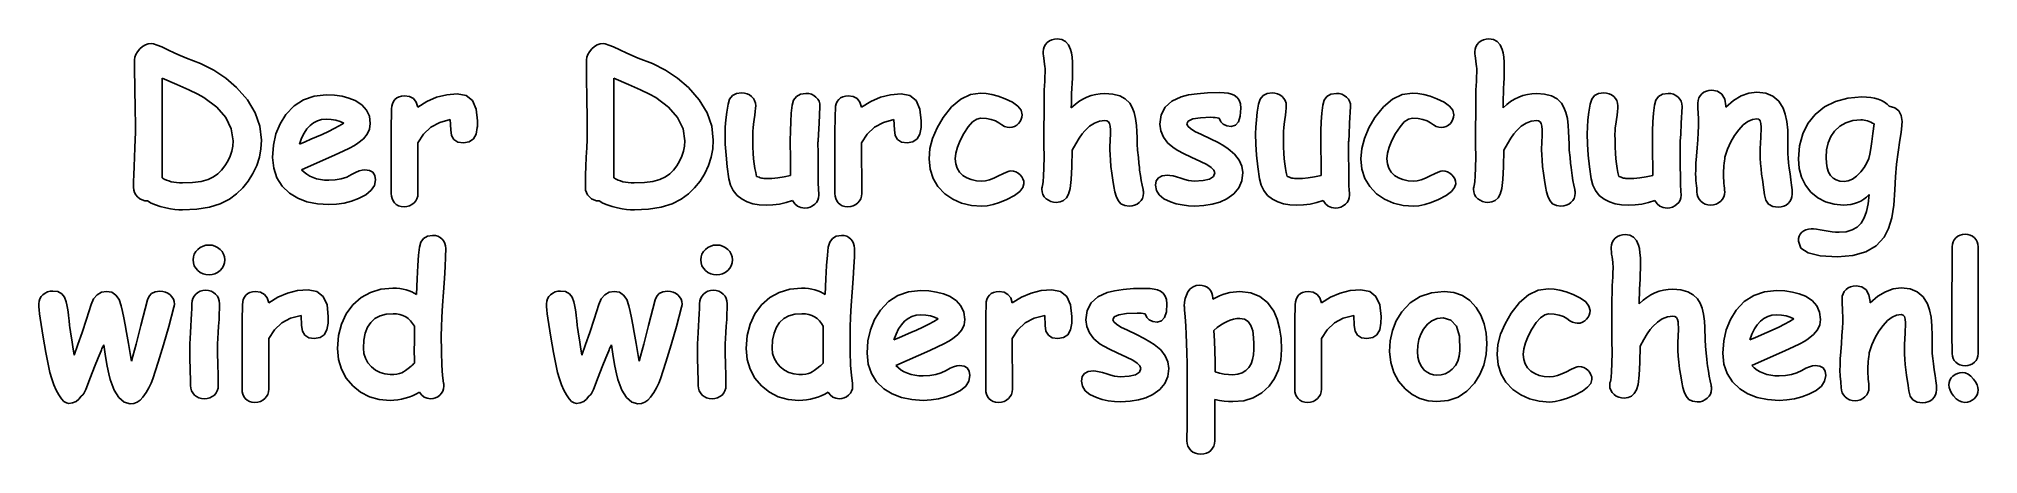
# Model space of a CAD drawing. Extents: x 0.04 to 4.23, y 0.03 to 0.93.
import ezdxf

# ---------------------------------------------------------------- set-up
doc = ezdxf.new("R2010")
doc.units = 0
doc.layers.get('0').update_dxf_attribs({"linetype": 'CONTINUOUS'})

msp = doc.modelspace()

# ---------------------------------------------------------------- linework, layer by layer
at = {"color": 0}
for p, q in [((2.21619, 0.92041), (2.22086, 0.923882)), ((2.22086, 0.923882), (2.22601, 0.926432)), ((2.22601, 0.926432), (2.23161, 0.927897)), ((2.23161, 0.927897), (2.23768, 0.92844)), ((2.23768, 0.92844), (2.24756, 0.926975)), ((2.24756, 0.926975), (2.25564, 0.922689)), ((2.25564, 0.922689), (2.26199, 0.915474)), ((3.14849, 0.92041), (3.15315, 0.923882)), ((3.15315, 0.923882), (3.15831, 0.926432)), ((3.15831, 0.926432), (3.1639, 0.927897)), ((3.1639, 0.927897), (3.16997, 0.92844)), ((3.16997, 0.92844), (3.17985, 0.926975)), ((3.17985, 0.926975), (3.18793, 0.922689)), ((3.18793, 0.922689), (3.19428, 0.915474)), ((0.245063, 0.882867), (0.245768, 0.888781)), ((0.245117, 0.869303), (0.245063, 0.882867)), ((0.245768, 0.888781), (0.247939, 0.894749)), ((0.247939, 0.894749), (0.251519, 0.900608)), ((0.251519, 0.900608), (0.256565, 0.906521)), ((0.256565, 0.906521), (0.262424, 0.911729)), ((0.262424, 0.911729), (0.268446, 0.915474)), ((0.268446, 0.915474), (0.274685, 0.917697)), ((0.274685, 0.917697), (0.281088, 0.918457)), ((0.281088, 0.918457), (0.286025, 0.917589)), ((0.286025, 0.917589), (0.293674, 0.915093)), ((0.293674, 0.915093), (0.304036, 0.910861)), ((0.304036, 0.910861), (0.317111, 0.905003)), ((0.317111, 0.905003), (0.332249, 0.89784)), ((0.332249, 0.89784), (0.343912, 0.892469)), ((0.343912, 0.892469), (0.352214, 0.888835)), ((0.352214, 0.888835), (0.357042, 0.88699)), ((0.357042, 0.88699), (0.387696, 0.875271)), ((1.22076, 0.882867), (1.22146, 0.888781)), ((1.22081, 0.869303), (1.22076, 0.882867)), ((1.22146, 0.888781), (1.22363, 0.894749)), ((1.22363, 0.894749), (1.22721, 0.900608)), ((1.22721, 0.900608), (1.23226, 0.906521)), ((1.23226, 0.906521), (1.23812, 0.911729)), ((1.23812, 0.911729), (1.24414, 0.915474)), ((1.24414, 0.915474), (1.25038, 0.917697)), ((1.25038, 0.917697), (1.25678, 0.918457)), ((1.25678, 0.918457), (1.26172, 0.917589)), ((1.26172, 0.917589), (1.26937, 0.915093)), ((1.26937, 0.915093), (1.27973, 0.910861)), ((1.27973, 0.910861), (1.29281, 0.905003)), ((1.29281, 0.905003), (1.30794, 0.89784)), ((1.30794, 0.89784), (1.31961, 0.892469)), ((1.31961, 0.892469), (1.32791, 0.888835)), ((1.32791, 0.888835), (1.33274, 0.88699)), ((1.33274, 0.88699), (1.36339, 0.875271)), ((2.20731, 0.900228), (2.20785, 0.906087)), ((2.20747, 0.896431), (2.20731, 0.900228)), ((2.20779, 0.891872), (2.20747, 0.896431)), ((2.20839, 0.886447), (2.20779, 0.891872)), ((2.20785, 0.906087), (2.20953, 0.911458)), ((2.20925, 0.880262), (2.20839, 0.886447)), ((2.21024, 0.874132), (2.20925, 0.880262)), ((2.20953, 0.911458), (2.21229, 0.916178)), ((2.21229, 0.916178), (2.21619, 0.92041)), ((2.26199, 0.915474), (2.26654, 0.905436)), ((2.26654, 0.905436), (2.26833, 0.898058)), ((2.26833, 0.898058), (2.26964, 0.888943)), ((2.26964, 0.888943), (2.27046, 0.878093)), ((3.1396, 0.900228), (3.14014, 0.906087)), ((3.13975, 0.896431), (3.1396, 0.900228)), ((3.14008, 0.891872), (3.13975, 0.896431)), ((3.14068, 0.886447), (3.14008, 0.891872)), ((3.14014, 0.906087), (3.14182, 0.911458)), ((3.14154, 0.880262), (3.14068, 0.886447)), ((3.14253, 0.874132), (3.14154, 0.880262)), ((3.14182, 0.911458), (3.14458, 0.916178)), ((3.14458, 0.916178), (3.14849, 0.92041)), ((3.19428, 0.915474), (3.19883, 0.905436)), ((3.19883, 0.905436), (3.20063, 0.898058)), ((3.20063, 0.898058), (3.20193, 0.888943)), ((3.20193, 0.888943), (3.20275, 0.878093)), ((0.245281, 0.852756), (0.245117, 0.869303)), ((0.245551, 0.833171), (0.245281, 0.852756)), ((0.336372, 0.830078), (0.304742, 0.843371)), ((0.304742, 0.843371), (0.304742, 0.628526)), ((0.387696, 0.875271), (0.415961, 0.860732)), ((0.415961, 0.860732), (0.441949, 0.843371)), ((0.441949, 0.843371), (0.465549, 0.823188)), ((1.22098, 0.852756), (1.22081, 0.869303)), ((1.22125, 0.833171), (1.22098, 0.852756)), ((1.31207, 0.830078), (1.28044, 0.843371)), ((1.28044, 0.843371), (1.28044, 0.628526)), ((1.36339, 0.875271), (1.39165, 0.860732)), ((1.39165, 0.860732), (1.41764, 0.843371)), ((1.41764, 0.843371), (1.44125, 0.823188)), ((2.21012, 0.826226), (2.21072, 0.837944)), ((2.21089, 0.868815), (2.21024, 0.874132)), ((2.21072, 0.837944), (2.2111, 0.847601)), ((2.21132, 0.864258), (2.21089, 0.868815)), ((2.2111, 0.847601), (2.21137, 0.855089)), ((2.21143, 0.860514), (2.21132, 0.864258)), ((2.21137, 0.855089), (2.21143, 0.860514)), ((2.27035, 0.843642), (2.26997, 0.832574)), ((2.27061, 0.8546), (2.27035, 0.843642)), ((2.27046, 0.878093), (2.27067, 0.865506)), ((2.27067, 0.865506), (2.27061, 0.8546)), ((3.14242, 0.826226), (3.14301, 0.837944)), ((3.14318, 0.868815), (3.14253, 0.874132)), ((3.14301, 0.837944), (3.14339, 0.847601)), ((3.14361, 0.864258), (3.14318, 0.868815)), ((3.14339, 0.847601), (3.14367, 0.855089)), ((3.14372, 0.860514), (3.14361, 0.864258)), ((3.14367, 0.855089), (3.14372, 0.860514)), ((3.20264, 0.843642), (3.20225, 0.832574)), ((3.2029, 0.8546), (3.20264, 0.843642)), ((3.20275, 0.878093), (3.20296, 0.865506)), ((3.20296, 0.865506), (3.2029, 0.8546)), ((0.245931, 0.810601), (0.245551, 0.833171)), ((0.246419, 0.787978), (0.245931, 0.810601)), ((0.361925, 0.818739), (0.336372, 0.830078)), ((0.381511, 0.809244), (0.361925, 0.818739)), ((0.395019, 0.801704), (0.381511, 0.809244)), ((0.422581, 0.781142), (0.395019, 0.801704)), ((0.465549, 0.823188), (0.488986, 0.796767)), ((0.488986, 0.796767), (0.505751, 0.769043)), ((0.589572, 0.783854), (0.609808, 0.797038)), ((0.609808, 0.797038), (0.632867, 0.804904)), ((0.632867, 0.804904), (0.658692, 0.807563)), ((0.658692, 0.807563), (0.676758, 0.806803)), ((0.676758, 0.806803), (0.693251, 0.804525)), ((0.693251, 0.804525), (0.708117, 0.800726)), ((0.708117, 0.800726), (0.721408, 0.79541)), ((0.804199, 0.793078), (0.807346, 0.797364)), ((0.807346, 0.797364), (0.811415, 0.800944)), ((0.811415, 0.800944), (0.816243, 0.803549)), ((0.816243, 0.803549), (0.821832, 0.805067)), ((0.821832, 0.805067), (0.828179, 0.80561)), ((0.828179, 0.80561), (0.839031, 0.804036)), ((0.839031, 0.804036), (0.847385, 0.799425)), ((0.847385, 0.799425), (0.853353, 0.791667)), ((0.876574, 0.793403), (0.897353, 0.802354)), ((0.897353, 0.802354), (0.919217, 0.807725)), ((0.919217, 0.807725), (0.942111, 0.809517)), ((0.942111, 0.809517), (0.9611, 0.805881)), ((0.9611, 0.805881), (0.974664, 0.795085)), ((1.22163, 0.810601), (1.22125, 0.833171)), ((1.22211, 0.787978), (1.22163, 0.810601)), ((1.33762, 0.818739), (1.31207, 0.830078)), ((1.35721, 0.809244), (1.33762, 0.818739)), ((1.37071, 0.801704), (1.35721, 0.809244)), ((1.39828, 0.781142), (1.37071, 0.801704)), ((1.44125, 0.823188), (1.46468, 0.796767)), ((1.46468, 0.796767), (1.48144, 0.769043)), ((1.52675, 0.787597), (1.53022, 0.798286)), ((1.53022, 0.798286), (1.53624, 0.805989)), ((1.53624, 0.805989), (1.54486, 0.810547)), ((1.54486, 0.810547), (1.55604, 0.812121)), ((1.55604, 0.812121), (1.56213, 0.811578)), ((1.56213, 0.811578), (1.56771, 0.810112)), ((1.56771, 0.810112), (1.57286, 0.807563)), ((1.57286, 0.807563), (1.57753, 0.80409)), ((1.57753, 0.80409), (1.58143, 0.799914)), ((1.58143, 0.799914), (1.58419, 0.795193)), ((1.66525, 0.784993), (1.66829, 0.796278)), ((1.66829, 0.796278), (1.67426, 0.804363)), ((1.67426, 0.804363), (1.68306, 0.80919)), ((1.68306, 0.80919), (1.69476, 0.810818)), ((1.69476, 0.810818), (1.7009, 0.810275)), ((1.7009, 0.810275), (1.70665, 0.808811)), ((1.70665, 0.808811), (1.71186, 0.806261)), ((1.71186, 0.806261), (1.71669, 0.802789)), ((1.71669, 0.802789), (1.7206, 0.798503)), ((1.7206, 0.798503), (1.72336, 0.793728)), ((1.76253, 0.793078), (1.76568, 0.797364)), ((1.76568, 0.797364), (1.76975, 0.800944)), ((1.76975, 0.800944), (1.77458, 0.803549)), ((1.77458, 0.803549), (1.78017, 0.805067)), ((1.78017, 0.805067), (1.78651, 0.80561)), ((1.78651, 0.80561), (1.79731, 0.804036)), ((1.79731, 0.804036), (1.80572, 0.799425)), ((1.80572, 0.799425), (1.81164, 0.791667)), ((1.8349, 0.793403), (1.85568, 0.802354)), ((1.85568, 0.802354), (1.87756, 0.807725)), ((1.87756, 0.807725), (1.90044, 0.809517)), ((1.90044, 0.809517), (1.91943, 0.805881)), ((1.91943, 0.805881), (1.933, 0.795085)), ((2.00965, 0.781901), (2.02914, 0.79834)), ((2.02914, 0.79834), (2.05003, 0.80816)), ((2.05003, 0.80816), (2.07232, 0.811469)), ((2.07232, 0.811469), (2.0841, 0.81071)), ((2.0841, 0.81071), (2.09679, 0.808431)), ((2.09679, 0.808431), (2.11046, 0.804633)), ((2.11046, 0.804633), (2.12506, 0.799317)), ((2.12506, 0.799317), (2.14111, 0.791504)), ((2.2091, 0.771864), (2.20969, 0.819065)), ((2.20969, 0.819065), (2.21012, 0.826226)), ((2.26839, 0.800293), (2.26818, 0.789768)), ((2.26882, 0.810818), (2.26839, 0.800293)), ((2.26938, 0.821451), (2.26882, 0.810818)), ((2.26997, 0.832574), (2.26938, 0.821451)), ((2.28444, 0.792969), (2.29308, 0.798232)), ((2.29308, 0.798232), (2.30192, 0.802572)), ((2.30192, 0.802572), (2.31119, 0.805989)), ((2.31119, 0.805989), (2.32075, 0.808431)), ((2.32075, 0.808431), (2.33062, 0.809896)), ((2.33062, 0.809896), (2.34076, 0.810385)), ((2.34076, 0.810385), (2.35801, 0.809082)), ((2.35801, 0.809082), (2.37267, 0.805176)), ((2.37267, 0.805176), (2.38471, 0.798665)), ((2.38471, 0.798665), (2.39415, 0.789551)), ((2.48525, 0.794054), (2.50549, 0.80344)), ((2.50549, 0.80344), (2.52083, 0.807292)), ((2.52083, 0.807292), (2.53965, 0.810112)), ((2.53965, 0.810112), (2.56207, 0.81174)), ((2.56207, 0.81174), (2.58794, 0.812338)), ((2.58794, 0.812338), (2.59808, 0.811957)), ((2.59808, 0.811957), (2.60682, 0.810926)), ((2.60682, 0.810926), (2.61415, 0.809136)), ((2.61415, 0.809136), (2.62007, 0.806694)), ((2.62007, 0.806694), (2.62636, 0.802083)), ((2.62636, 0.802083), (2.63081, 0.795899)), ((2.63081, 0.795899), (2.63351, 0.788086)), ((2.67258, 0.787597), (2.67606, 0.798286)), ((2.67606, 0.798286), (2.68207, 0.805989)), ((2.68207, 0.805989), (2.69069, 0.810547)), ((2.69069, 0.810547), (2.70188, 0.812121)), ((2.70188, 0.812121), (2.70796, 0.811578)), ((2.70796, 0.811578), (2.71354, 0.810112)), ((2.71354, 0.810112), (2.71869, 0.807563)), ((2.71869, 0.807563), (2.72336, 0.80409)), ((2.72336, 0.80409), (2.72726, 0.799914)), ((2.72726, 0.799914), (2.73003, 0.795193)), ((2.81108, 0.784993), (2.81413, 0.796278)), ((2.81413, 0.796278), (2.8201, 0.804363)), ((2.8201, 0.804363), (2.82889, 0.80919)), ((2.82889, 0.80919), (2.8406, 0.810818)), ((2.8406, 0.810818), (2.84674, 0.810275)), ((2.84674, 0.810275), (2.85249, 0.808811)), ((2.85249, 0.808811), (2.85769, 0.806261)), ((2.85769, 0.806261), (2.86253, 0.802789)), ((2.86253, 0.802789), (2.86643, 0.798503)), ((2.86643, 0.798503), (2.86919, 0.793728)), ((2.94194, 0.781901), (2.96143, 0.79834)), ((2.96143, 0.79834), (2.98232, 0.80816)), ((2.98232, 0.80816), (3.00461, 0.811469)), ((3.00461, 0.811469), (3.01639, 0.81071)), ((3.01639, 0.81071), (3.02908, 0.808431)), ((3.02908, 0.808431), (3.04275, 0.804633)), ((3.04275, 0.804633), (3.05735, 0.799317)), ((3.05735, 0.799317), (3.0734, 0.791504)), ((3.14139, 0.771864), (3.14199, 0.819065)), ((3.14199, 0.819065), (3.14242, 0.826226)), ((3.20068, 0.800293), (3.20047, 0.789768)), ((3.20111, 0.810818), (3.20068, 0.800293)), ((3.20167, 0.821451), (3.20111, 0.810818)), ((3.20225, 0.832574), (3.20167, 0.821451)), ((3.21674, 0.792969), (3.22538, 0.798232)), ((3.22538, 0.798232), (3.23421, 0.802572)), ((3.23421, 0.802572), (3.24349, 0.805989)), ((3.24349, 0.805989), (3.25304, 0.808431)), ((3.25304, 0.808431), (3.26292, 0.809896)), ((3.26292, 0.809896), (3.27306, 0.810385)), ((3.27306, 0.810385), (3.29031, 0.809082)), ((3.29031, 0.809082), (3.30496, 0.805176)), ((3.30496, 0.805176), (3.317, 0.798665)), ((3.317, 0.798665), (3.32644, 0.789551)), ((3.38872, 0.787597), (3.39219, 0.798286)), ((3.39219, 0.798286), (3.39822, 0.805989)), ((3.39822, 0.805989), (3.40685, 0.810547)), ((3.40685, 0.810547), (3.41803, 0.812121)), ((3.41803, 0.812121), (3.4241, 0.811578)), ((3.4241, 0.811578), (3.42969, 0.810112)), ((3.42969, 0.810112), (3.43485, 0.807563)), ((3.43485, 0.807563), (3.43951, 0.80409)), ((3.43951, 0.80409), (3.44342, 0.799914)), ((3.44342, 0.799914), (3.44618, 0.795193)), ((3.52724, 0.784993), (3.53028, 0.796278)), ((3.53028, 0.796278), (3.53624, 0.804363)), ((3.53624, 0.804363), (3.54503, 0.80919)), ((3.54503, 0.80919), (3.55675, 0.810818)), ((3.55675, 0.810818), (3.56288, 0.810275)), ((3.56288, 0.810275), (3.56863, 0.808811)), ((3.56863, 0.808811), (3.57383, 0.806261)), ((3.57383, 0.806261), (3.57867, 0.802789)), ((3.57867, 0.802789), (3.58257, 0.798503)), ((3.58257, 0.798503), (3.58535, 0.793728)), ((3.62147, 0.795572), (3.6231, 0.800836)), ((3.6231, 0.800836), (3.62582, 0.805556)), ((3.62582, 0.805556), (3.62961, 0.809733)), ((3.62961, 0.809733), (3.63433, 0.813206)), ((3.63433, 0.813206), (3.63949, 0.815756)), ((3.63949, 0.815756), (3.64518, 0.817219)), ((3.64518, 0.817219), (3.65132, 0.817762)), ((3.65132, 0.817762), (3.6639, 0.815593)), ((3.6639, 0.815593), (3.67312, 0.809244)), ((3.67312, 0.809244), (3.6791, 0.798557)), ((3.6791, 0.798557), (3.68169, 0.783692)), ((3.69797, 0.795247), (3.71446, 0.805231)), ((3.71446, 0.805231), (3.73139, 0.811197)), ((3.73139, 0.811197), (3.74875, 0.813206)), ((3.74875, 0.813206), (3.76768, 0.811035)), ((3.76768, 0.811035), (3.78342, 0.804633)), ((3.78342, 0.804633), (3.796, 0.793892)), ((3.91851, 0.793565), (3.94536, 0.800618)), ((3.94536, 0.800618), (3.97553, 0.803006)), ((3.97553, 0.803006), (3.9854, 0.802681)), ((3.9854, 0.802681), (3.99451, 0.801758)), ((3.99451, 0.801758), (4.00299, 0.800185)), ((4.00299, 0.800185), (4.01069, 0.798014)), ((4.01069, 0.798014), (4.01774, 0.795193)), ((0.246744, 0.768446), (0.246419, 0.787978)), ((0.246961, 0.751844), (0.246744, 0.768446)), ((0.442219, 0.758789), (0.422581, 0.781142)), ((0.454047, 0.734592), (0.442219, 0.758789)), ((0.505751, 0.769043), (0.515787, 0.739908)), ((0.559461, 0.745389), (0.572103, 0.765463)), ((0.572103, 0.765463), (0.589572, 0.783854)), ((0.648981, 0.754178), (0.639974, 0.751682)), ((0.658692, 0.755046), (0.648981, 0.754178)), ((0.669868, 0.754503), (0.658692, 0.755046)), ((0.679904, 0.752983), (0.669868, 0.754503)), ((0.721408, 0.79541), (0.735732, 0.786242)), ((0.735732, 0.786242), (0.745985, 0.774903)), ((0.745985, 0.774903), (0.752115, 0.761285)), ((0.752115, 0.761285), (0.754178, 0.745497)), ((0.799588, 0.75076), (0.79975, 0.756999)), ((0.79975, 0.756999), (0.799968, 0.763292)), ((0.799968, 0.763292), (0.800076, 0.768772)), ((0.800076, 0.768772), (0.800185, 0.773383)), ((0.800185, 0.777181), (0.800618, 0.782986)), ((0.800185, 0.773383), (0.800185, 0.777181)), ((0.800618, 0.782986), (0.801975, 0.788303)), ((0.801975, 0.788303), (0.804199, 0.793078)), ((0.853353, 0.791667), (0.856825, 0.780871)), ((0.856825, 0.780871), (0.876574, 0.793403)), ((0.926704, 0.754178), (0.904025, 0.748101)), ((0.927789, 0.73226), (0.926704, 0.754178)), ((0.974664, 0.795085), (0.982801, 0.777018)), ((0.982801, 0.777018), (0.985514, 0.75179)), ((1.22244, 0.768446), (1.22211, 0.787978)), ((1.22266, 0.751844), (1.22244, 0.768446)), ((1.41792, 0.758789), (1.39828, 0.781142)), ((1.42974, 0.734592), (1.41792, 0.758789)), ((1.48144, 0.769043), (1.49149, 0.739908)), ((1.52186, 0.753364), (1.52393, 0.769965)), ((1.52393, 0.769965), (1.52675, 0.787597)), ((1.58317, 0.754178), (1.58187, 0.744575)), ((1.58464, 0.763672), (1.58317, 0.754178)), ((1.58419, 0.795193), (1.58589, 0.789931)), ((1.58561, 0.771864), (1.58464, 0.763672)), ((1.58626, 0.778646), (1.58561, 0.771864)), ((1.58589, 0.789931), (1.58643, 0.784125)), ((1.58643, 0.784125), (1.58626, 0.778646)), ((1.66217, 0.749621), (1.66342, 0.768067)), ((1.66342, 0.768067), (1.66525, 0.784993)), ((1.72515, 0.782607), (1.72331, 0.746799)), ((1.72336, 0.793728), (1.72483, 0.788411)), ((1.72483, 0.788411), (1.72515, 0.782607)), ((1.75792, 0.75076), (1.75808, 0.756999)), ((1.75808, 0.756999), (1.75831, 0.763292)), ((1.75831, 0.763292), (1.7584, 0.768772)), ((1.7584, 0.768772), (1.75851, 0.773383)), ((1.75851, 0.777181), (1.75896, 0.782986)), ((1.75851, 0.773383), (1.75851, 0.777181)), ((1.75896, 0.782986), (1.76031, 0.788303)), ((1.76031, 0.788303), (1.76253, 0.793078)), ((1.81164, 0.791667), (1.81515, 0.780871)), ((1.81515, 0.780871), (1.8349, 0.793403)), ((1.88504, 0.754178), (1.86236, 0.748101)), ((1.88612, 0.73226), (1.88504, 0.754178)), ((1.933, 0.795085), (1.94114, 0.777018)), ((1.94114, 0.777018), (1.94385, 0.75179)), ((1.97819, 0.736111), (1.9916, 0.758951)), ((1.9916, 0.758951), (2.00965, 0.781901)), ((2.06381, 0.755154), (2.0549, 0.749024)), ((2.07232, 0.757215), (2.06381, 0.755154)), ((2.08464, 0.756565), (2.07232, 0.757215)), ((2.09526, 0.754665), (2.08464, 0.756565)), ((2.10428, 0.751465), (2.09526, 0.754665)), ((2.14111, 0.791504), (2.15256, 0.783203)), ((2.15256, 0.783203), (2.15944, 0.774251)), ((2.15989, 0.754775), (2.15761, 0.750163)), ((2.15944, 0.774251), (2.16174, 0.764811)), ((2.16129, 0.759603), (2.15989, 0.754775)), ((2.16174, 0.764811), (2.16129, 0.759603)), ((2.20882, 0.731987), (2.2091, 0.771864)), ((2.26818, 0.789768), (2.26807, 0.779351)), ((2.26807, 0.779351), (2.27615, 0.786621)), ((2.27615, 0.786621), (2.28444, 0.792969)), ((2.39415, 0.789551), (2.39962, 0.780653)), ((2.39962, 0.780653), (2.40392, 0.769749)), ((2.40392, 0.769749), (2.40701, 0.756674)), ((2.40701, 0.756674), (2.4089, 0.74159)), ((2.45925, 0.744629), (2.46212, 0.764649)), ((2.46212, 0.764649), (2.47081, 0.781142)), ((2.47081, 0.781142), (2.48525, 0.794054)), ((2.53049, 0.755588), (2.52067, 0.751085)), ((2.54682, 0.758247), (2.53049, 0.755588)), ((2.56972, 0.759169), (2.54682, 0.758247)), ((2.57428, 0.75906), (2.56972, 0.759169)), ((2.57872, 0.758789), (2.57428, 0.75906)), ((2.58317, 0.758301), (2.57872, 0.758789)), ((2.58751, 0.75765), (2.58317, 0.758301)), ((2.59076, 0.749729), (2.58751, 0.75765)), ((2.63308, 0.76161), (2.62912, 0.749403)), ((2.63439, 0.7787), (2.63308, 0.76161)), ((2.63351, 0.788086), (2.63439, 0.7787)), ((2.66769, 0.753364), (2.66976, 0.769965)), ((2.66976, 0.769965), (2.67258, 0.787597)), ((2.729, 0.754178), (2.72771, 0.744575)), ((2.73047, 0.763672), (2.729, 0.754178)), ((2.73003, 0.795193), (2.73172, 0.789931)), ((2.73144, 0.771864), (2.73047, 0.763672)), ((2.7321, 0.778646), (2.73144, 0.771864)), ((2.73172, 0.789931), (2.73226, 0.784125)), ((2.73226, 0.784125), (2.7321, 0.778646)), ((2.808, 0.749621), (2.80925, 0.768067)), ((2.80925, 0.768067), (2.81108, 0.784993)), ((2.87099, 0.782607), (2.86914, 0.746799)), ((2.86919, 0.793728), (2.87067, 0.788411)), ((2.87067, 0.788411), (2.87099, 0.782607)), ((2.91049, 0.736111), (2.92389, 0.758951)), ((2.92389, 0.758951), (2.94194, 0.781901)), ((2.9961, 0.755154), (2.98719, 0.749024)), ((3.00461, 0.757215), (2.9961, 0.755154)), ((3.01693, 0.756565), (3.00461, 0.757215)), ((3.02756, 0.754665), (3.01693, 0.756565)), ((3.03657, 0.751465), (3.02756, 0.754665)), ((3.0734, 0.791504), (3.08485, 0.783203)), ((3.08485, 0.783203), (3.09174, 0.774251)), ((3.09218, 0.754775), (3.0899, 0.750163)), ((3.09174, 0.774251), (3.09403, 0.764811)), ((3.09358, 0.759603), (3.09218, 0.754775)), ((3.09403, 0.764811), (3.09358, 0.759603)), ((3.14111, 0.731987), (3.14139, 0.771864)), ((3.20047, 0.789768), (3.20036, 0.779351)), ((3.20036, 0.779351), (3.20844, 0.786621)), ((3.20844, 0.786621), (3.21674, 0.792969)), ((3.32644, 0.789551), (3.33192, 0.780653)), ((3.33192, 0.780653), (3.33621, 0.769749)), ((3.33621, 0.769749), (3.33931, 0.756674)), ((3.33931, 0.756674), (3.34119, 0.74159)), ((3.38385, 0.753364), (3.3859, 0.769965)), ((3.3859, 0.769965), (3.38872, 0.787597)), ((3.44515, 0.754178), (3.44385, 0.744575)), ((3.44661, 0.763672), (3.44515, 0.754178)), ((3.44618, 0.795193), (3.44786, 0.789931)), ((3.4476, 0.771864), (3.44661, 0.763672)), ((3.44824, 0.778646), (3.4476, 0.771864)), ((3.44786, 0.789931), (3.4484, 0.784125)), ((3.4484, 0.784125), (3.44824, 0.778646)), ((3.52414, 0.749621), (3.52539, 0.768067)), ((3.52539, 0.768067), (3.52724, 0.784993)), ((3.58713, 0.782607), (3.58529, 0.746799)), ((3.58535, 0.793728), (3.58681, 0.788411)), ((3.58681, 0.788411), (3.58713, 0.782607)), ((3.62093, 0.789768), (3.62147, 0.795572)), ((3.62099, 0.786187), (3.62093, 0.789768)), ((3.6211, 0.781793), (3.62099, 0.786187)), ((3.62131, 0.776531), (3.6211, 0.781793)), ((3.62158, 0.770454), (3.62131, 0.776531)), ((3.62196, 0.764432), (3.62158, 0.770454)), ((3.62224, 0.759224), (3.62196, 0.764432)), ((3.62239, 0.754775), (3.62224, 0.759224)), ((3.62244, 0.751139), (3.62239, 0.754775)), ((3.68169, 0.783692), (3.68192, 0.781304)), ((3.68192, 0.781304), (3.69797, 0.795247)), ((3.73882, 0.754449), (3.72894, 0.750054)), ((3.74875, 0.755914), (3.73882, 0.754449)), ((3.75282, 0.754775), (3.74875, 0.755914)), ((3.75575, 0.751411), (3.75282, 0.754775)), ((3.796, 0.793892), (3.80539, 0.778917)), ((3.80539, 0.778917), (3.80994, 0.76595)), ((3.80994, 0.76595), (3.81321, 0.750217)), ((3.85889, 0.745606), (3.87462, 0.765246)), ((3.87462, 0.765246), (3.89492, 0.781739)), ((3.89492, 0.781739), (3.91851, 0.793565)), ((4.01774, 0.795193), (4.02403, 0.791721)), ((4.02403, 0.791721), (4.02968, 0.787597)), ((4.02968, 0.787597), (4.03456, 0.782824)), ((4.03456, 0.782824), (4.0466, 0.779568)), ((4.0466, 0.779568), (4.05524, 0.773058)), ((4.05524, 0.773058), (4.06039, 0.763292)), ((4.06039, 0.763292), (4.06212, 0.750271)), ((0.246474, 0.711208), (0.246907, 0.726128)), ((0.246907, 0.726128), (0.247017, 0.738336)), ((0.247017, 0.738336), (0.246961, 0.751844)), ((0.457954, 0.708604), (0.454047, 0.734592)), ((0.515787, 0.739908), (0.519151, 0.709472)), ((0.545031, 0.698947), (0.550456, 0.723253)), ((0.550456, 0.723253), (0.559461, 0.745389)), ((0.605903, 0.713813), (0.601183, 0.701226)), ((0.611274, 0.724772), (0.605903, 0.713813)), ((0.617404, 0.733996), (0.611274, 0.724772)), ((0.624186, 0.74159), (0.617404, 0.733996)), ((0.631728, 0.74745), (0.624186, 0.74159)), ((0.625651, 0.711806), (0.637858, 0.717014)), ((0.639974, 0.751682), (0.631728, 0.74745)), ((0.637858, 0.717014), (0.650011, 0.722276)), ((0.650011, 0.722276), (0.6639, 0.728733)), ((0.6639, 0.728733), (0.676324, 0.735026)), ((0.676324, 0.735026), (0.687229, 0.740994)), ((0.688857, 0.750379), (0.679904, 0.752983)), ((0.687229, 0.740994), (0.696669, 0.746799)), ((0.696669, 0.746799), (0.688857, 0.750379)), ((0.73915, 0.712728), (0.727485, 0.703179)), ((0.747504, 0.722982), (0.73915, 0.712728)), ((0.752496, 0.733886), (0.747504, 0.722982)), ((0.754178, 0.745497), (0.752496, 0.733886)), ((0.799317, 0.737033), (0.799371, 0.740776)), ((0.799317, 0.594889), (0.799317, 0.737033)), ((0.799371, 0.740776), (0.799425, 0.745389)), ((0.799425, 0.745389), (0.799588, 0.75076)), ((0.869086, 0.723036), (0.856825, 0.704047)), ((0.884819, 0.737739), (0.869086, 0.723036)), ((0.904025, 0.748101), (0.884819, 0.737739)), ((0.929525, 0.719889), (0.927789, 0.73226)), ((0.934625, 0.7111), (0.929525, 0.719889)), ((0.976779, 0.712349), (0.967611, 0.706108)), ((0.982693, 0.722711), (0.976779, 0.712349)), ((0.985297, 0.73725), (0.982693, 0.722711)), ((0.985406, 0.739421), (0.985297, 0.73725)), ((0.98546, 0.742622), (0.985406, 0.739421)), ((0.985514, 0.74669), (0.98546, 0.742622)), ((0.985514, 0.75179), (0.985514, 0.74669)), ((1.22217, 0.711208), (1.2226, 0.726128)), ((1.2226, 0.726128), (1.22271, 0.738336)), ((1.22271, 0.738336), (1.22266, 0.751844)), ((1.43365, 0.708604), (1.42974, 0.734592)), ((1.49149, 0.739908), (1.49485, 0.709472)), ((1.52024, 0.723144), (1.52067, 0.737739)), ((1.52078, 0.70101), (1.52024, 0.723144)), ((1.52067, 0.737739), (1.52186, 0.753364)), ((1.58035, 0.729058), (1.58014, 0.723144)), ((1.58014, 0.723144), (1.58029, 0.708279)), ((1.58089, 0.736219), (1.58035, 0.729058)), ((1.58187, 0.744575), (1.58089, 0.736219)), ((1.66114, 0.708171), (1.66135, 0.729656)), ((1.66135, 0.729656), (1.66217, 0.749621)), ((1.72206, 0.722168), (1.72125, 0.708604)), ((1.72331, 0.746799), (1.72206, 0.722168)), ((1.75765, 0.737033), (1.75771, 0.740776)), ((1.75765, 0.594889), (1.75765, 0.737033)), ((1.75771, 0.740776), (1.75776, 0.745389)), ((1.75776, 0.745389), (1.75792, 0.75076)), ((1.82742, 0.723036), (1.81515, 0.704047)), ((1.84315, 0.737739), (1.82742, 0.723036)), ((1.86236, 0.748101), (1.84315, 0.737739)), ((1.88786, 0.719889), (1.88612, 0.73226)), ((1.89296, 0.7111), (1.88786, 0.719889)), ((1.93511, 0.712349), (1.92594, 0.706108)), ((1.94103, 0.722711), (1.93511, 0.712349)), ((1.94362, 0.73725), (1.94103, 0.722711)), ((1.94374, 0.739421), (1.94362, 0.73725)), ((1.94379, 0.742622), (1.94374, 0.739421)), ((1.94385, 0.74669), (1.94379, 0.742622)), ((1.94385, 0.75179), (1.94385, 0.74669)), ((1.96289, 0.691515), (1.96864, 0.71365)), ((1.96864, 0.71365), (1.97819, 0.736111)), ((2.03608, 0.724447), (2.02794, 0.709147)), ((2.04568, 0.738769), (2.03608, 0.724447)), ((2.0549, 0.749024), (2.04568, 0.738769)), ((2.1116, 0.747017), (2.10428, 0.751465)), ((2.118, 0.742622), (2.1116, 0.747017)), ((2.12386, 0.739529), (2.118, 0.742622)), ((2.12929, 0.737631), (2.12386, 0.739529)), ((2.13417, 0.737033), (2.12929, 0.737631)), ((2.14008, 0.737576), (2.13417, 0.737033)), ((2.1454, 0.739258), (2.14008, 0.737576)), ((2.15017, 0.742025), (2.1454, 0.739258)), ((2.15435, 0.745931), (2.15017, 0.742025)), ((2.15761, 0.750163), (2.15435, 0.745931)), ((2.20888, 0.699274), (2.20882, 0.731987)), ((2.28532, 0.714031), (2.27806, 0.702257)), ((2.29172, 0.723307), (2.28532, 0.714031)), ((2.29715, 0.730089), (2.29172, 0.723307)), ((2.30718, 0.739746), (2.29715, 0.730089)), ((2.31782, 0.74669), (2.30718, 0.739746)), ((2.329, 0.750814), (2.31782, 0.74669)), ((2.34076, 0.752225), (2.329, 0.750814)), ((2.345, 0.751465), (2.34076, 0.752225)), ((2.34825, 0.74924), (2.345, 0.751465)), ((2.35064, 0.745497), (2.34825, 0.74924)), ((2.35206, 0.740289), (2.35064, 0.745497)), ((2.35226, 0.738118), (2.35206, 0.740289)), ((2.35211, 0.710286), (2.35232, 0.714789)), ((2.35238, 0.734321), (2.35226, 0.738118)), ((2.35232, 0.714789), (2.35243, 0.718533)), ((2.35249, 0.728787), (2.35238, 0.734321)), ((2.35243, 0.718533), (2.35249, 0.721625)), ((2.35249, 0.721625), (2.35249, 0.728787)), ((2.4089, 0.74159), (2.40944, 0.72819)), ((2.40944, 0.72819), (2.41004, 0.714844)), ((2.41004, 0.714844), (2.41064, 0.701389)), ((2.46115, 0.729764), (2.45925, 0.744629)), ((2.4669, 0.716146), (2.46115, 0.729764)), ((2.47646, 0.703614), (2.4669, 0.716146)), ((2.52067, 0.751085), (2.51742, 0.744846)), ((2.51742, 0.744846), (2.51938, 0.740235)), ((2.51938, 0.740235), (2.52528, 0.734918)), ((2.52528, 0.734918), (2.5351, 0.728842)), ((2.5351, 0.728842), (2.54889, 0.72206)), ((2.54889, 0.72206), (2.56862, 0.712728)), ((2.56862, 0.712728), (2.5849, 0.704482)), ((2.59614, 0.74414), (2.59076, 0.749729)), ((2.60368, 0.740722), (2.59614, 0.74414)), ((2.61333, 0.739637), (2.60368, 0.740722)), ((2.62256, 0.742079), (2.61333, 0.739637)), ((2.62912, 0.749403), (2.62256, 0.742079)), ((2.66607, 0.723144), (2.6665, 0.737739)), ((2.66661, 0.70101), (2.66607, 0.723144)), ((2.6665, 0.737739), (2.66769, 0.753364)), ((2.72618, 0.729058), (2.72597, 0.723144)), ((2.72597, 0.723144), (2.72613, 0.708279)), ((2.72672, 0.736219), (2.72618, 0.729058)), ((2.72771, 0.744575), (2.72672, 0.736219)), ((2.80697, 0.708171), (2.80718, 0.729656)), ((2.80718, 0.729656), (2.808, 0.749621)), ((2.86789, 0.722168), (2.86708, 0.708604)), ((2.86914, 0.746799), (2.86789, 0.722168)), ((2.89518, 0.691515), (2.90093, 0.71365)), ((2.90093, 0.71365), (2.91049, 0.736111)), ((2.96838, 0.724447), (2.96024, 0.709147)), ((2.97797, 0.738769), (2.96838, 0.724447)), ((2.98719, 0.749024), (2.97797, 0.738769)), ((3.04389, 0.747017), (3.03657, 0.751465)), ((3.05029, 0.742622), (3.04389, 0.747017)), ((3.05615, 0.739529), (3.05029, 0.742622)), ((3.06158, 0.737631), (3.05615, 0.739529)), ((3.06646, 0.737033), (3.06158, 0.737631)), ((3.07238, 0.737576), (3.06646, 0.737033)), ((3.07769, 0.739258), (3.07238, 0.737576)), ((3.08247, 0.742025), (3.07769, 0.739258)), ((3.08664, 0.745931), (3.08247, 0.742025)), ((3.0899, 0.750163), (3.08664, 0.745931)), ((3.14117, 0.699274), (3.14111, 0.731987)), ((3.21761, 0.714031), (3.21035, 0.702257)), ((3.22401, 0.723307), (3.21761, 0.714031)), ((3.22944, 0.730089), (3.22401, 0.723307)), ((3.23947, 0.739746), (3.22944, 0.730089)), ((3.25011, 0.74669), (3.23947, 0.739746)), ((3.26128, 0.750814), (3.25011, 0.74669)), ((3.27306, 0.752225), (3.26128, 0.750814)), ((3.27729, 0.751465), (3.27306, 0.752225)), ((3.28054, 0.74924), (3.27729, 0.751465)), ((3.28293, 0.745497), (3.28054, 0.74924)), ((3.28435, 0.740289), (3.28293, 0.745497)), ((3.28456, 0.738118), (3.28435, 0.740289)), ((3.2844, 0.710286), (3.28461, 0.714789)), ((3.28467, 0.734321), (3.28456, 0.738118)), ((3.28461, 0.714789), (3.28472, 0.718533)), ((3.28478, 0.728787), (3.28467, 0.734321)), ((3.28472, 0.718533), (3.28478, 0.721625)), ((3.28478, 0.721625), (3.28478, 0.728787)), ((3.34119, 0.74159), (3.34174, 0.72819)), ((3.34174, 0.72819), (3.34233, 0.714844)), ((3.34233, 0.714844), (3.34293, 0.701389)), ((3.38222, 0.723144), (3.38265, 0.737739)), ((3.38276, 0.70101), (3.38222, 0.723144)), ((3.38265, 0.737739), (3.38385, 0.753364)), ((3.44233, 0.729058), (3.44211, 0.723144)), ((3.44211, 0.723144), (3.44228, 0.708279)), ((3.44287, 0.736219), (3.44233, 0.729058)), ((3.44385, 0.744575), (3.44287, 0.736219)), ((3.52311, 0.708171), (3.52333, 0.729656)), ((3.52333, 0.729656), (3.52414, 0.749621)), ((3.58404, 0.722168), (3.58322, 0.708604)), ((3.58529, 0.746799), (3.58404, 0.722168)), ((3.62076, 0.710721), (3.62169, 0.726238)), ((3.62169, 0.726238), (3.62229, 0.739692)), ((3.62229, 0.739692), (3.62244, 0.751139)), ((3.70042, 0.720053), (3.69243, 0.706108)), ((3.70947, 0.732476), (3.70042, 0.720053)), ((3.71918, 0.742731), (3.70947, 0.732476)), ((3.72894, 0.750054), (3.71918, 0.742731)), ((3.75749, 0.745768), (3.75575, 0.751411)), ((3.75672, 0.707086), (3.757, 0.712457)), ((3.757, 0.712457), (3.75717, 0.716743)), ((3.75717, 0.716743), (3.75722, 0.720107)), ((3.75722, 0.720107), (3.75726, 0.721138)), ((3.75726, 0.721138), (3.75732, 0.722765)), ((3.75732, 0.722765), (3.75749, 0.724935)), ((3.75808, 0.737901), (3.75749, 0.745768)), ((3.75749, 0.724935), (3.75765, 0.727701)), ((3.75765, 0.727701), (3.75786, 0.730686)), ((3.75786, 0.730686), (3.75797, 0.733399)), ((3.75797, 0.733399), (3.75803, 0.735786)), ((3.75803, 0.735786), (3.75808, 0.737901)), ((3.81321, 0.750217), (3.81515, 0.731554)), ((3.81515, 0.731554), (3.81581, 0.710124)), ((3.84088, 0.697863), (3.8476, 0.723144)), ((3.8476, 0.723144), (3.85889, 0.745606)), ((3.90831, 0.717665), (3.90261, 0.704264)), ((3.91629, 0.729438), (3.90831, 0.717665)), ((3.92751, 0.739963), (3.91629, 0.729438)), ((3.94075, 0.747504), (3.92751, 0.739963)), ((3.95606, 0.752007), (3.94075, 0.747504)), ((3.97336, 0.753526), (3.95606, 0.752007)), ((3.97678, 0.753364), (3.97336, 0.753526)), ((3.98019, 0.752983), (3.97678, 0.753364)), ((3.98372, 0.752279), (3.98019, 0.752983)), ((3.98725, 0.751357), (3.98372, 0.752279)), ((3.99083, 0.750108), (3.98725, 0.751357)), ((3.99447, 0.748643), (3.99083, 0.750108)), ((3.9981, 0.746853), (3.99447, 0.748643)), ((3.99669, 0.706597), (3.99918, 0.724229)), ((4.00179, 0.744846), (3.9981, 0.746853)), ((3.99918, 0.724229), (4.00179, 0.744846)), ((4.05957, 0.722222), (4.05757, 0.710124)), ((4.06099, 0.732964), (4.05957, 0.722222)), ((4.06185, 0.742296), (4.06099, 0.732964)), ((4.06212, 0.750271), (4.06185, 0.742296)), ((0.243978, 0.652886), (0.244846, 0.673232)), ((0.244846, 0.673232), (0.245822, 0.693576)), ((0.245822, 0.693576), (0.246474, 0.711208)), ((0.446451, 0.664333), (0.451497, 0.675076)), ((0.451497, 0.675076), (0.455078, 0.686035)), ((0.455078, 0.686035), (0.457249, 0.697211)), ((0.457249, 0.697211), (0.457954, 0.708604)), ((0.51454, 0.672851), (0.508789, 0.655219)), ((0.518013, 0.690918), (0.51454, 0.672851)), ((0.519151, 0.709472), (0.518013, 0.690918)), ((0.54324, 0.672581), (0.545031, 0.698947)), ((0.545518, 0.649089), (0.54324, 0.672581)), ((0.601183, 0.701226), (0.613444, 0.706489)), ((0.678657, 0.67844), (0.605524, 0.646104)), ((0.613444, 0.706489), (0.625651, 0.711806)), ((0.695475, 0.686089), (0.678657, 0.67844)), ((0.709201, 0.692762), (0.695475, 0.686089)), ((0.719889, 0.69846), (0.709201, 0.692762)), ((0.727485, 0.703179), (0.719889, 0.69846)), ((0.856825, 0.704047), (0.857042, 0.594889)), ((0.943197, 0.705783), (0.934625, 0.7111)), ((0.955132, 0.704047), (0.943197, 0.705783)), ((0.967611, 0.706108), (0.955132, 0.704047)), ((1.21967, 0.652886), (1.22054, 0.673232)), ((1.22054, 0.673232), (1.22152, 0.693576)), ((1.22152, 0.693576), (1.22217, 0.711208)), ((1.42215, 0.664333), (1.42719, 0.675076)), ((1.42719, 0.675076), (1.43078, 0.686035)), ((1.43078, 0.686035), (1.43294, 0.697211)), ((1.43294, 0.697211), (1.43365, 0.708604)), ((1.49024, 0.672851), (1.48449, 0.655219)), ((1.49371, 0.690918), (1.49024, 0.672851)), ((1.49485, 0.709472), (1.49371, 0.690918)), ((1.52235, 0.677517), (1.52078, 0.70101)), ((1.52501, 0.652507), (1.52235, 0.677517)), ((1.58029, 0.708279), (1.58063, 0.694444)), ((1.58063, 0.694444), (1.58128, 0.681478)), ((1.58128, 0.681478), (1.58208, 0.669542)), ((1.66114, 0.701714), (1.66114, 0.708171)), ((1.66118, 0.693522), (1.66114, 0.701714)), ((1.66135, 0.683485), (1.66118, 0.693522)), ((1.66151, 0.671713), (1.66135, 0.683485)), ((1.66163, 0.66135), (1.66151, 0.671713)), ((1.72097, 0.706218), (1.72097, 0.698025)), ((1.72097, 0.698025), (1.72103, 0.687989)), ((1.72125, 0.708604), (1.72103, 0.706218)), ((1.72103, 0.687989), (1.72108, 0.676107)), ((1.72108, 0.676107), (1.72131, 0.648654)), ((1.81515, 0.704047), (1.81538, 0.594889)), ((1.90153, 0.705783), (1.89296, 0.7111)), ((1.91347, 0.704047), (1.90153, 0.705783)), ((1.92594, 0.706108), (1.91347, 0.704047)), ((1.96099, 0.66976), (1.96289, 0.691515)), ((2.01861, 0.681803), (2.01742, 0.66976)), ((2.02208, 0.694933), (2.01861, 0.681803)), ((2.02794, 0.709147), (2.02208, 0.694933)), ((2.20871, 0.650011), (2.20925, 0.673882)), ((2.20925, 0.673882), (2.20888, 0.699274)), ((2.26981, 0.687989), (2.26932, 0.652615)), ((2.27806, 0.702257), (2.26981, 0.687989)), ((2.3514, 0.691894), (2.35151, 0.695637)), ((2.3514, 0.688857), (2.3514, 0.691894)), ((2.35167, 0.678276), (2.3514, 0.688857)), ((2.35151, 0.695637), (2.35161, 0.700032)), ((2.35161, 0.700032), (2.35183, 0.705132)), ((2.35238, 0.666396), (2.35167, 0.678276)), ((2.35183, 0.705132), (2.35211, 0.710286)), ((2.41064, 0.701389), (2.41129, 0.687989)), ((2.41129, 0.687989), (2.41288, 0.6722)), ((2.41288, 0.6722), (2.41411, 0.659885)), ((2.48986, 0.692329), (2.47646, 0.703614)), ((2.49815, 0.687283), (2.48986, 0.692329)), ((2.51047, 0.680881), (2.49815, 0.687283)), ((2.52681, 0.673068), (2.51047, 0.680881)), ((2.54715, 0.6639), (2.52681, 0.673068)), ((2.5849, 0.704482), (2.59771, 0.697319)), ((2.59771, 0.697319), (2.60704, 0.691243)), ((2.60704, 0.691243), (2.62082, 0.679471)), ((2.62082, 0.679471), (2.63064, 0.666992)), ((2.66818, 0.677517), (2.66661, 0.70101)), ((2.67085, 0.652507), (2.66818, 0.677517)), ((2.72613, 0.708279), (2.72646, 0.694444)), ((2.72646, 0.694444), (2.72711, 0.681478)), ((2.72711, 0.681478), (2.72792, 0.669542)), ((2.80697, 0.701714), (2.80697, 0.708171)), ((2.80701, 0.693522), (2.80697, 0.701714)), ((2.80718, 0.683485), (2.80701, 0.693522)), ((2.80735, 0.671713), (2.80718, 0.683485)), ((2.80746, 0.66135), (2.80735, 0.671713)), ((2.86681, 0.706218), (2.86681, 0.698025)), ((2.86681, 0.698025), (2.86686, 0.687989)), ((2.86708, 0.708604), (2.86686, 0.706218)), ((2.86686, 0.687989), (2.86692, 0.676107)), ((2.86692, 0.676107), (2.86714, 0.648654)), ((2.89328, 0.66976), (2.89518, 0.691515)), ((2.9509, 0.681803), (2.94971, 0.66976)), ((2.95437, 0.694933), (2.9509, 0.681803)), ((2.96024, 0.709147), (2.95437, 0.694933)), ((3.141, 0.650011), (3.14154, 0.673882)), ((3.14154, 0.673882), (3.14117, 0.699274)), ((3.2021, 0.687989), (3.20161, 0.652615)), ((3.21035, 0.702257), (3.2021, 0.687989)), ((3.28369, 0.691894), (3.28381, 0.695637)), ((3.28369, 0.688857), (3.28369, 0.691894)), ((3.28396, 0.678276), (3.28369, 0.688857)), ((3.28381, 0.695637), (3.2839, 0.700032)), ((3.2839, 0.700032), (3.28413, 0.705132)), ((3.28467, 0.666396), (3.28396, 0.678276)), ((3.28413, 0.705132), (3.2844, 0.710286)), ((3.34293, 0.701389), (3.34358, 0.687989)), ((3.34358, 0.687989), (3.34517, 0.6722)), ((3.34517, 0.6722), (3.3464, 0.659885)), ((3.38433, 0.677517), (3.38276, 0.70101)), ((3.38699, 0.652507), (3.38433, 0.677517)), ((3.44228, 0.708279), (3.4426, 0.694444)), ((3.4426, 0.694444), (3.44325, 0.681478)), ((3.44325, 0.681478), (3.44407, 0.669542)), ((3.52311, 0.701714), (3.52311, 0.708171)), ((3.52317, 0.693522), (3.52311, 0.701714)), ((3.52333, 0.683485), (3.52317, 0.693522)), ((3.52349, 0.671713), (3.52333, 0.683485)), ((3.5236, 0.66135), (3.52349, 0.671713)), ((3.58296, 0.706218), (3.58296, 0.698025)), ((3.58296, 0.698025), (3.58301, 0.687989)), ((3.58322, 0.708604), (3.58301, 0.706218)), ((3.58301, 0.687989), (3.58306, 0.676107)), ((3.58306, 0.676107), (3.58328, 0.648654)), ((3.61714, 0.660156), (3.61811, 0.675618)), ((3.61811, 0.675618), (3.61942, 0.693197)), ((3.61942, 0.693197), (3.62076, 0.710721)), ((3.67953, 0.673449), (3.67925, 0.669542)), ((3.68544, 0.690539), (3.67953, 0.673449)), ((3.69243, 0.706108), (3.68544, 0.690539)), ((3.75569, 0.681478), (3.75575, 0.684787)), ((3.75592, 0.670736), (3.75569, 0.681478)), ((3.75575, 0.684787), (3.75586, 0.689128)), ((3.75586, 0.689128), (3.75608, 0.694444)), ((3.75651, 0.659722), (3.75592, 0.670736)), ((3.75608, 0.694444), (3.75635, 0.700792)), ((3.75635, 0.700792), (3.75672, 0.707086)), ((3.81565, 0.686197), (3.8156, 0.682997)), ((3.8156, 0.682997), (3.8156, 0.68061)), ((3.8156, 0.68061), (3.81586, 0.671496)), ((3.81569, 0.69005), (3.81565, 0.686197)), ((3.81581, 0.694715), (3.81569, 0.69005)), ((3.81581, 0.710124), (3.81581, 0.694715)), ((3.81586, 0.671496), (3.81674, 0.661242)), ((3.8386, 0.66976), (3.84088, 0.697863)), ((3.89919, 0.689236), (3.89806, 0.672581)), ((3.89806, 0.672581), (3.89865, 0.660428)), ((3.90261, 0.704264), (3.89919, 0.689236)), ((3.98622, 0.660753), (3.99013, 0.670356)), ((3.99013, 0.670356), (3.99224, 0.679958)), ((3.99224, 0.679958), (3.99442, 0.691786)), ((3.99442, 0.691786), (3.99669, 0.706597)), ((4.0535, 0.684244), (4.05029, 0.657715)), ((4.05757, 0.710124), (4.0535, 0.684244)), ((0.243001, 0.620335), (0.243381, 0.635254)), ((0.243381, 0.635254), (0.243978, 0.652886)), ((0.304742, 0.628526), (0.309136, 0.625976)), ((0.404025, 0.625), (0.415853, 0.630697)), ((0.415853, 0.630697), (0.425022, 0.637424)), ((0.425022, 0.637424), (0.43316, 0.64529)), ((0.43316, 0.64529), (0.440321, 0.654243)), ((0.440321, 0.654243), (0.446451, 0.664333)), ((0.500706, 0.638075), (0.490614, 0.621636)), ((0.508789, 0.655219), (0.500706, 0.638075)), ((0.552354, 0.628472), (0.545518, 0.649089)), ((0.563747, 0.610568), (0.552354, 0.628472)), ((0.605524, 0.646104), (0.611003, 0.640788)), ((0.611003, 0.640788), (0.617025, 0.636231)), ((0.617025, 0.636231), (0.623589, 0.632324)), ((0.623589, 0.632324), (0.630697, 0.629178)), ((0.630697, 0.629178), (0.638346, 0.626682)), ((0.691406, 0.626519), (0.703179, 0.630208)), ((0.703179, 0.630208), (0.713813, 0.635471)), ((0.713813, 0.635471), (0.722385, 0.640082)), ((0.722385, 0.640082), (0.730035, 0.643446)), ((0.730035, 0.643446), (0.736817, 0.6454)), ((0.736817, 0.6454), (0.742676, 0.646104)), ((0.742676, 0.646104), (0.75255, 0.644694)), ((0.75255, 0.644694), (0.759603, 0.640625)), ((0.759603, 0.640625), (0.763835, 0.633735)), ((0.763835, 0.633735), (0.765246, 0.624186)), ((1.2187, 0.620335), (1.21908, 0.635254)), ((1.21908, 0.635254), (1.21967, 0.652886)), ((1.28044, 0.628526), (1.28483, 0.625976)), ((1.37972, 0.625), (1.39154, 0.630697)), ((1.39154, 0.630697), (1.40072, 0.637424)), ((1.40072, 0.637424), (1.40886, 0.64529)), ((1.40886, 0.64529), (1.41601, 0.654243)), ((1.41601, 0.654243), (1.42215, 0.664333)), ((1.4764, 0.638075), (1.46631, 0.621636)), ((1.48449, 0.655219), (1.4764, 0.638075)), ((1.52869, 0.626139), (1.52501, 0.652507)), ((1.58208, 0.669542), (1.58333, 0.658638)), ((1.58333, 0.658638), (1.58475, 0.648708)), ((1.58475, 0.648708), (1.58649, 0.639757)), ((1.58649, 0.639757), (1.58837, 0.631782)), ((1.58837, 0.631782), (1.5911, 0.630642)), ((1.5911, 0.630642), (1.59369, 0.629665)), ((1.59369, 0.629665), (1.59631, 0.628797)), ((1.59631, 0.628797), (1.59879, 0.628093)), ((1.62115, 0.627225), (1.63406, 0.628526)), ((1.63406, 0.628526), (1.64762, 0.630697)), ((1.64762, 0.630697), (1.66174, 0.633735)), ((1.66168, 0.651585), (1.66163, 0.66135)), ((1.66174, 0.642361), (1.66168, 0.651585)), ((1.66174, 0.633735), (1.66174, 0.642361)), ((1.72131, 0.648654), (1.72136, 0.636774)), ((1.72136, 0.636774), (1.7214, 0.626736)), ((1.96311, 0.647461), (1.96099, 0.66976)), ((1.96951, 0.627442), (1.96311, 0.647461)), ((2.01742, 0.66976), (2.01844, 0.658963)), ((2.01844, 0.658963), (2.02154, 0.649414)), ((2.02154, 0.649414), (2.02669, 0.641058)), ((2.02669, 0.641058), (2.0339, 0.633951)), ((2.0339, 0.633951), (2.04237, 0.628526)), ((2.04237, 0.628526), (2.05203, 0.624675)), ((2.10064, 0.627767), (2.11074, 0.63265)), ((2.11074, 0.63265), (2.12028, 0.637478)), ((2.12028, 0.637478), (2.12793, 0.64095)), ((2.12793, 0.64095), (2.13363, 0.643013)), ((2.13363, 0.643013), (2.13743, 0.643718)), ((2.13743, 0.643718), (2.14307, 0.643175)), ((2.14307, 0.643175), (2.14828, 0.641601)), ((2.14828, 0.641601), (2.15306, 0.638943)), ((2.15306, 0.638943), (2.15739, 0.635254)), ((2.15739, 0.635254), (2.16108, 0.63086)), ((2.16108, 0.63086), (2.16374, 0.626193)), ((2.20742, 0.620714), (2.20806, 0.632324)), ((2.20806, 0.632324), (2.20871, 0.650011)), ((2.26932, 0.652615), (2.2679, 0.625054)), ((2.35362, 0.653103), (2.35238, 0.666396)), ((2.35531, 0.63851), (2.35362, 0.653103)), ((2.35753, 0.623426), (2.35531, 0.63851)), ((2.41411, 0.659885), (2.41504, 0.650933)), ((2.41504, 0.650933), (2.41564, 0.645454)), ((2.41564, 0.645454), (2.41726, 0.633789)), ((2.41726, 0.633789), (2.419, 0.622885)), ((2.45133, 0.621961), (2.45617, 0.628743)), ((2.45617, 0.628743), (2.46425, 0.632813)), ((2.46425, 0.632813), (2.47553, 0.634169)), ((2.47553, 0.634169), (2.48107, 0.633735)), ((2.48107, 0.633735), (2.48774, 0.632596)), ((2.48774, 0.632596), (2.4955, 0.630588)), ((2.4955, 0.630588), (2.50439, 0.627875)), ((2.56054, 0.657281), (2.54715, 0.6639)), ((2.5701, 0.651042), (2.56054, 0.657281)), ((2.56657, 0.626031), (2.57493, 0.631565)), ((2.57585, 0.645019), (2.5701, 0.651042)), ((2.57493, 0.631565), (2.57775, 0.639378)), ((2.57775, 0.639378), (2.57585, 0.645019)), ((2.63064, 0.666992), (2.63656, 0.653754)), ((2.63851, 0.639811), (2.63633, 0.622233)), ((2.63656, 0.653754), (2.63851, 0.639811)), ((2.67453, 0.626139), (2.67085, 0.652507)), ((2.72792, 0.669542), (2.72917, 0.658638)), ((2.72917, 0.658638), (2.73058, 0.648708)), ((2.73058, 0.648708), (2.73232, 0.639757)), ((2.73232, 0.639757), (2.73421, 0.631782)), ((2.73421, 0.631782), (2.73693, 0.630642)), ((2.73693, 0.630642), (2.73953, 0.629665)), ((2.73953, 0.629665), (2.74214, 0.628797)), ((2.74214, 0.628797), (2.74463, 0.628093)), ((2.76699, 0.627225), (2.77989, 0.628526)), ((2.77989, 0.628526), (2.79346, 0.630697)), ((2.79346, 0.630697), (2.80757, 0.633735)), ((2.80751, 0.651585), (2.80746, 0.66135)), ((2.80757, 0.642361), (2.80751, 0.651585)), ((2.80757, 0.633735), (2.80757, 0.642361)), ((2.86714, 0.648654), (2.86719, 0.636774)), ((2.86719, 0.636774), (2.86724, 0.626736)), ((2.8954, 0.647461), (2.89328, 0.66976)), ((2.90181, 0.627442), (2.8954, 0.647461)), ((2.94971, 0.66976), (2.95074, 0.658963)), ((2.95074, 0.658963), (2.95383, 0.649414)), ((2.95383, 0.649414), (2.95899, 0.641058)), ((2.95899, 0.641058), (2.96619, 0.633951)), ((2.96619, 0.633951), (2.97467, 0.628526)), ((2.97467, 0.628526), (2.98432, 0.624675)), ((3.03293, 0.627767), (3.04303, 0.63265)), ((3.04303, 0.63265), (3.05257, 0.637478)), ((3.05257, 0.637478), (3.06022, 0.64095)), ((3.06022, 0.64095), (3.06592, 0.643013)), ((3.06592, 0.643013), (3.06972, 0.643718)), ((3.06972, 0.643718), (3.07536, 0.643175)), ((3.07536, 0.643175), (3.08057, 0.641601)), ((3.08057, 0.641601), (3.08535, 0.638943)), ((3.08535, 0.638943), (3.08968, 0.635254)), ((3.08968, 0.635254), (3.09338, 0.63086)), ((3.09338, 0.63086), (3.09603, 0.626193)), ((3.13971, 0.620714), (3.14035, 0.632324)), ((3.14035, 0.632324), (3.141, 0.650011)), ((3.20161, 0.652615), (3.20019, 0.625054)), ((3.28592, 0.653103), (3.28467, 0.666396)), ((3.2876, 0.63851), (3.28592, 0.653103)), ((3.28982, 0.623426), (3.2876, 0.63851)), ((3.3464, 0.659885), (3.34733, 0.650933)), ((3.34733, 0.650933), (3.34793, 0.645454)), ((3.34793, 0.645454), (3.34956, 0.633789)), ((3.34956, 0.633789), (3.35129, 0.622885)), ((3.39068, 0.626139), (3.38699, 0.652507)), ((3.44407, 0.669542), (3.44531, 0.658638)), ((3.44531, 0.658638), (3.44672, 0.648708)), ((3.44672, 0.648708), (3.44846, 0.639757)), ((3.44846, 0.639757), (3.45036, 0.631782)), ((3.45036, 0.631782), (3.45307, 0.630642)), ((3.45307, 0.630642), (3.45568, 0.629665)), ((3.45568, 0.629665), (3.45828, 0.628797)), ((3.45828, 0.628797), (3.46078, 0.628093)), ((3.48313, 0.627225), (3.49604, 0.628526)), ((3.49604, 0.628526), (3.5096, 0.630697)), ((3.5096, 0.630697), (3.52371, 0.633735)), ((3.52365, 0.651585), (3.5236, 0.66135)), ((3.52371, 0.642361), (3.52365, 0.651585)), ((3.52371, 0.633735), (3.52371, 0.642361)), ((3.58328, 0.648654), (3.58333, 0.636774)), ((3.58333, 0.636774), (3.58339, 0.626736)), ((3.61637, 0.635254), (3.6166, 0.646647)), ((3.61649, 0.631782), (3.61637, 0.635254)), ((3.61669, 0.627604), (3.61649, 0.631782)), ((3.6166, 0.646647), (3.61714, 0.660156)), ((3.67632, 0.639919), (3.67626, 0.635254)), ((3.67626, 0.635254), (3.67632, 0.631782)), ((3.6766, 0.644694), (3.67632, 0.639919)), ((3.67632, 0.631782), (3.6766, 0.627604)), ((3.67697, 0.649468), (3.6766, 0.644694)), ((3.67757, 0.654351), (3.67697, 0.649468)), ((3.67828, 0.659993), (3.67757, 0.654351)), ((3.67882, 0.665093), (3.67828, 0.659993)), ((3.67925, 0.669542), (3.67882, 0.665093)), ((3.75754, 0.648275), (3.75651, 0.659722)), ((3.75896, 0.636556), (3.75754, 0.648275)), ((3.76047, 0.625271), (3.75896, 0.636556)), ((3.81674, 0.661242), (3.81814, 0.649685)), ((3.81814, 0.649685), (3.82015, 0.63699)), ((3.82015, 0.63699), (3.82226, 0.62424)), ((3.84028, 0.648817), (3.8386, 0.66976)), ((3.84532, 0.629829), (3.84028, 0.648817)), ((3.85374, 0.612793), (3.84532, 0.629829)), ((3.89865, 0.660428), (3.9005, 0.649957)), ((3.9005, 0.649957), (3.90354, 0.641004)), ((3.90354, 0.641004), (3.90782, 0.633735)), ((3.90782, 0.633735), (3.91331, 0.628039)), ((3.95497, 0.625868), (3.96392, 0.632269)), ((3.96392, 0.632269), (3.97293, 0.641331)), ((3.97293, 0.641331), (3.98047, 0.651042)), ((3.98047, 0.651042), (3.98622, 0.660753)), ((4.04807, 0.630425), (4.04671, 0.602485)), ((4.05029, 0.657715), (4.04807, 0.630425)), ((0.242893, 0.608128), (0.243001, 0.620335)), ((0.243435, 0.602268), (0.242893, 0.608128)), ((0.245063, 0.596843), (0.243435, 0.602268)), ((0.247775, 0.591851), (0.245063, 0.596843)), ((0.251574, 0.587294), (0.247775, 0.591851)), ((0.256185, 0.58355), (0.251574, 0.587294)), ((0.309136, 0.625976), (0.313803, 0.623753)), ((0.313803, 0.623753), (0.318793, 0.621853)), ((0.318793, 0.621853), (0.324056, 0.620281)), ((0.324056, 0.620281), (0.329753, 0.61914)), ((0.329753, 0.61914), (0.335721, 0.618326)), ((0.335721, 0.618326), (0.342014, 0.617839)), ((0.342014, 0.617839), (0.348579, 0.617676)), ((0.348579, 0.617676), (0.370389, 0.618489)), ((0.370389, 0.618489), (0.388835, 0.620931)), ((0.388835, 0.620931), (0.404025, 0.625)), ((0.465332, 0.593967), (0.450142, 0.582736)), ((0.478842, 0.606987), (0.465332, 0.593967)), ((0.490614, 0.621636), (0.478842, 0.606987)), ((0.579699, 0.59554), (0.563747, 0.610568)), ((0.597385, 0.58469), (0.579699, 0.59554)), ((0.638346, 0.626682), (0.646539, 0.624946)), ((0.646539, 0.624946), (0.655274, 0.623861)), ((0.655274, 0.623861), (0.664551, 0.623535)), ((0.664551, 0.623535), (0.678549, 0.62424)), ((0.678549, 0.62424), (0.691406, 0.626519)), ((0.744846, 0.592176), (0.729004, 0.583822)), ((0.756185, 0.601725), (0.744846, 0.592176)), ((0.762967, 0.612358), (0.756185, 0.601725)), ((0.765246, 0.624186), (0.762967, 0.612358)), ((0.79975, 0.589085), (0.799317, 0.594889)), ((0.801053, 0.583822), (0.79975, 0.589085)), ((0.8565, 0.588975), (0.854926, 0.583604)), ((0.857042, 0.594889), (0.8565, 0.588975)), ((1.21859, 0.608128), (1.2187, 0.620335)), ((1.21913, 0.602268), (1.21859, 0.608128)), ((1.22076, 0.596843), (1.21913, 0.602268)), ((1.22347, 0.591851), (1.22076, 0.596843)), ((1.22727, 0.587294), (1.22347, 0.591851)), ((1.23188, 0.58355), (1.22727, 0.587294)), ((1.28483, 0.625976), (1.2895, 0.623753)), ((1.2895, 0.623753), (1.29449, 0.621853)), ((1.29449, 0.621853), (1.29975, 0.620281)), ((1.29975, 0.620281), (1.30545, 0.61914)), ((1.30545, 0.61914), (1.31142, 0.618326)), ((1.31142, 0.618326), (1.31771, 0.617839)), ((1.31771, 0.617839), (1.32427, 0.617676)), ((1.32427, 0.617676), (1.34608, 0.618489)), ((1.34608, 0.618489), (1.36453, 0.620931)), ((1.36453, 0.620931), (1.37972, 0.625)), ((1.44103, 0.593967), (1.42583, 0.582736)), ((1.45454, 0.606987), (1.44103, 0.593967)), ((1.46631, 0.621636), (1.45454, 0.606987)), ((1.53217, 0.612631), (1.52869, 0.626139)), ((1.53803, 0.600911), (1.53217, 0.612631)), ((1.54628, 0.590821), (1.53803, 0.600911)), ((1.55692, 0.582519), (1.54628, 0.590821)), ((1.59879, 0.628093), (1.6014, 0.627496)), ((1.6014, 0.627496), (1.60389, 0.627115)), ((1.60389, 0.627115), (1.60639, 0.626844)), ((1.60639, 0.626844), (1.60878, 0.62679)), ((1.60878, 0.62679), (1.62115, 0.627225)), ((1.7214, 0.626736), (1.7214, 0.618544)), ((1.7214, 0.618544), (1.72146, 0.61594)), ((1.72146, 0.61594), (1.72157, 0.612847)), ((1.72157, 0.612847), (1.72179, 0.609104)), ((1.72179, 0.609104), (1.72206, 0.604872)), ((1.72206, 0.604872), (1.72244, 0.600694)), ((1.72293, 0.591417), (1.72239, 0.585613)), ((1.72244, 0.600694), (1.72271, 0.59706)), ((1.72271, 0.59706), (1.72287, 0.593967)), ((1.72287, 0.593967), (1.72293, 0.591417)), ((1.75808, 0.589085), (1.75765, 0.594889)), ((1.75939, 0.583822), (1.75808, 0.589085)), ((1.81483, 0.588975), (1.81326, 0.583604)), ((1.81538, 0.594889), (1.81483, 0.588975)), ((1.98014, 0.6097), (1.96951, 0.627442)), ((1.99507, 0.594239), (1.98014, 0.6097)), ((2.01221, 0.582357), (1.99507, 0.594239)), ((2.05203, 0.624675), (2.06299, 0.622342)), ((2.06299, 0.622342), (2.07514, 0.621582)), ((2.07514, 0.621582), (2.08285, 0.622233)), ((2.08285, 0.622233), (2.09131, 0.624349)), ((2.09131, 0.624349), (2.10064, 0.627767)), ((2.14513, 0.590549), (2.12896, 0.582086)), ((2.15662, 0.599012), (2.14513, 0.590549)), ((2.16357, 0.607476), (2.15662, 0.599012)), ((2.16585, 0.61594), (2.16357, 0.607476)), ((2.16374, 0.626193), (2.16531, 0.621203)), ((2.16531, 0.621203), (2.16585, 0.61594)), ((2.20426, 0.603787), (2.20443, 0.606011)), ((2.20486, 0.598036), (2.20426, 0.603787)), ((2.20443, 0.606011), (2.20486, 0.608724)), ((2.20486, 0.608724), (2.20562, 0.611763)), ((2.2066, 0.592774), (2.20486, 0.598036)), ((2.20562, 0.611763), (2.20665, 0.615289)), ((2.20953, 0.587944), (2.2066, 0.592774)), ((2.20665, 0.615289), (2.20742, 0.620714)), ((2.2136, 0.583604), (2.20953, 0.587944)), ((2.26221, 0.593371), (2.25738, 0.585558)), ((2.26551, 0.605306), (2.26221, 0.593371)), ((2.2679, 0.625054), (2.26551, 0.605306)), ((2.35986, 0.610189), (2.35753, 0.623426)), ((2.36231, 0.598687), (2.35986, 0.610189)), ((2.36486, 0.589031), (2.36231, 0.598687)), ((2.36908, 0.579536), (2.36486, 0.589031)), ((2.419, 0.622885), (2.42096, 0.612739)), ((2.42096, 0.612739), (2.42301, 0.603353)), ((2.4235, 0.589518), (2.42176, 0.584256)), ((2.42301, 0.603353), (2.4235, 0.601128)), ((2.4235, 0.601128), (2.42383, 0.599067)), ((2.4241, 0.595324), (2.4235, 0.589518)), ((2.42383, 0.599067), (2.42404, 0.597114)), ((2.42404, 0.597114), (2.4241, 0.595324)), ((2.44971, 0.612468), (2.45133, 0.621961)), ((2.45176, 0.601346), (2.44971, 0.612468)), ((2.45785, 0.591689), (2.45176, 0.601346)), ((2.46804, 0.583442), (2.45785, 0.591689)), ((2.50439, 0.627875), (2.51329, 0.625108)), ((2.51329, 0.625108), (2.52111, 0.623156)), ((2.52111, 0.623156), (2.52783, 0.621961)), ((2.52783, 0.621961), (2.53347, 0.621582)), ((2.53347, 0.621582), (2.55279, 0.622667)), ((2.55279, 0.622667), (2.56657, 0.626031)), ((2.61897, 0.593912), (2.60379, 0.583171)), ((2.62983, 0.606987), (2.61897, 0.593912)), ((2.63633, 0.622233), (2.62983, 0.606987)), ((2.678, 0.612631), (2.67453, 0.626139)), ((2.68386, 0.600911), (2.678, 0.612631)), ((2.69211, 0.590821), (2.68386, 0.600911)), ((2.70275, 0.582519), (2.69211, 0.590821)), ((2.74463, 0.628093), (2.74724, 0.627496)), ((2.74724, 0.627496), (2.74972, 0.627115)), ((2.74972, 0.627115), (2.75222, 0.626844)), ((2.75222, 0.626844), (2.75461, 0.62679)), ((2.75461, 0.62679), (2.76699, 0.627225)), ((2.86724, 0.626736), (2.86724, 0.618544)), ((2.86724, 0.618544), (2.86729, 0.61594)), ((2.86729, 0.61594), (2.8674, 0.612847)), ((2.8674, 0.612847), (2.86762, 0.609104)), ((2.86762, 0.609104), (2.86789, 0.604872)), ((2.86789, 0.604872), (2.86828, 0.600694)), ((2.86876, 0.591417), (2.86822, 0.585613)), ((2.86828, 0.600694), (2.86854, 0.59706)), ((2.86854, 0.59706), (2.86871, 0.593967)), ((2.86871, 0.593967), (2.86876, 0.591417)), ((2.91243, 0.6097), (2.90181, 0.627442)), ((2.92736, 0.594239), (2.91243, 0.6097)), ((2.9445, 0.582357), (2.92736, 0.594239)), ((2.98432, 0.624675), (2.99528, 0.622342)), ((2.99528, 0.622342), (3.00743, 0.621582)), ((3.00743, 0.621582), (3.01514, 0.622233)), ((3.01514, 0.622233), (3.0236, 0.624349)), ((3.0236, 0.624349), (3.03293, 0.627767)), ((3.07742, 0.590549), (3.06125, 0.582086)), ((3.08892, 0.599012), (3.07742, 0.590549)), ((3.09586, 0.607476), (3.08892, 0.599012)), ((3.09814, 0.61594), (3.09586, 0.607476)), ((3.09603, 0.626193), (3.0976, 0.621203)), ((3.0976, 0.621203), (3.09814, 0.61594)), ((3.13656, 0.603787), (3.13672, 0.606011)), ((3.13715, 0.598036), (3.13656, 0.603787)), ((3.13672, 0.606011), (3.13715, 0.608724)), ((3.13715, 0.608724), (3.13792, 0.611763)), ((3.13889, 0.592774), (3.13715, 0.598036)), ((3.13792, 0.611763), (3.13894, 0.615289)), ((3.14182, 0.587944), (3.13889, 0.592774)), ((3.13894, 0.615289), (3.13971, 0.620714)), ((3.14589, 0.583604), (3.14182, 0.587944)), ((3.1945, 0.593371), (3.18967, 0.585558)), ((3.19781, 0.605306), (3.1945, 0.593371)), ((3.20019, 0.625054), (3.19781, 0.605306)), ((3.29215, 0.610189), (3.28982, 0.623426)), ((3.2946, 0.598687), (3.29215, 0.610189)), ((3.29715, 0.589031), (3.2946, 0.598687)), ((3.30138, 0.579536), (3.29715, 0.589031)), ((3.35129, 0.622885), (3.35325, 0.612739)), ((3.35325, 0.612739), (3.35531, 0.603353)), ((3.35579, 0.589518), (3.35406, 0.584256)), ((3.35531, 0.603353), (3.35579, 0.601128)), ((3.35579, 0.601128), (3.35613, 0.599067)), ((3.35639, 0.595324), (3.35579, 0.589518)), ((3.35613, 0.599067), (3.35633, 0.597114)), ((3.35633, 0.597114), (3.35639, 0.595324)), ((3.39415, 0.612631), (3.39068, 0.626139)), ((3.40001, 0.600911), (3.39415, 0.612631)), ((3.40826, 0.590821), (3.40001, 0.600911)), ((3.41889, 0.582519), (3.40826, 0.590821)), ((3.46078, 0.628093), (3.46338, 0.627496)), ((3.46338, 0.627496), (3.46588, 0.627115)), ((3.46588, 0.627115), (3.46838, 0.626844)), ((3.46838, 0.626844), (3.47076, 0.62679)), ((3.47076, 0.62679), (3.48313, 0.627225)), ((3.58339, 0.626736), (3.58339, 0.618544)), ((3.58339, 0.618544), (3.58344, 0.61594)), ((3.58344, 0.61594), (3.58356, 0.612847)), ((3.58356, 0.612847), (3.58376, 0.609104)), ((3.58376, 0.609104), (3.58404, 0.604872)), ((3.58404, 0.604872), (3.58442, 0.600694)), ((3.5849, 0.591417), (3.58436, 0.585613)), ((3.58442, 0.600694), (3.58469, 0.59706)), ((3.58469, 0.59706), (3.58485, 0.593967)), ((3.58485, 0.593967), (3.5849, 0.591417)), ((3.61714, 0.622558), (3.61669, 0.627604)), ((3.61768, 0.616808), (3.61714, 0.622558)), ((3.61828, 0.611111), (3.61768, 0.616808)), ((3.61865, 0.606174), (3.61828, 0.611111)), ((3.61892, 0.601997), (3.61865, 0.606174)), ((3.61897, 0.598579), (3.61892, 0.601997)), ((3.61951, 0.592665), (3.61897, 0.598579)), ((3.6211, 0.587294), (3.61951, 0.592665)), ((3.62375, 0.582465), (3.6211, 0.587294)), ((3.67692, 0.587294), (3.67421, 0.582465)), ((3.6766, 0.627604), (3.67697, 0.622558)), ((3.67854, 0.592665), (3.67692, 0.587294)), ((3.67697, 0.622558), (3.67757, 0.616808)), ((3.67757, 0.616808), (3.67822, 0.611111)), ((3.67822, 0.611111), (3.67871, 0.606174)), ((3.6791, 0.598579), (3.67854, 0.592665)), ((3.67871, 0.606174), (3.67899, 0.601997)), ((3.67899, 0.601997), (3.6791, 0.598579)), ((3.76351, 0.60281), (3.76047, 0.625271)), ((3.76503, 0.591635), (3.76351, 0.60281)), ((3.76801, 0.580132), (3.76503, 0.591635)), ((3.82226, 0.62424), (3.82374, 0.612793)), ((3.82438, 0.587728), (3.82275, 0.582465)), ((3.82374, 0.612793), (3.82465, 0.602539)), ((3.82493, 0.593588), (3.82438, 0.587728)), ((3.82465, 0.602539), (3.82493, 0.593588)), ((3.8655, 0.597711), (3.85374, 0.612793)), ((3.8801, 0.585449), (3.8655, 0.597711)), ((3.91331, 0.628039), (3.92003, 0.623969)), ((3.92003, 0.623969), (3.92794, 0.621528)), ((3.92794, 0.621528), (3.93712, 0.620714)), ((3.93712, 0.620714), (3.94601, 0.621961)), ((3.94601, 0.621961), (3.95497, 0.625868)), ((3.98546, 0.586968), (3.97939, 0.582411)), ((3.99115, 0.592285), (3.98546, 0.586968)), ((3.9891, 0.572646), (3.99115, 0.592285)), ((4.04671, 0.602485), (4.04443, 0.569824)), ((0.261285, 0.580892), (0.256185, 0.58355)), ((0.266928, 0.57921), (0.261285, 0.580892)), ((0.273058, 0.578614), (0.266928, 0.57921)), ((0.280871, 0.574274), (0.273058, 0.578614)), ((0.290039, 0.570367), (0.280871, 0.574274)), ((0.30051, 0.566894), (0.290039, 0.570367)), ((0.312338, 0.563857), (0.30051, 0.566894)), ((0.322374, 0.561849), (0.312338, 0.563857)), ((0.33176, 0.560439), (0.322374, 0.561849)), ((0.340603, 0.559571), (0.33176, 0.560439)), ((0.348796, 0.559299), (0.340603, 0.559571)), ((0.379611, 0.560764), (0.348796, 0.559299)), ((0.406793, 0.565158), (0.379611, 0.560764)), ((0.430285, 0.572483), (0.406793, 0.565158)), ((0.450142, 0.582736), (0.430285, 0.572483)), ((0.617404, 0.576986), (0.597385, 0.58469)), ((0.639811, 0.572319), (0.617404, 0.576986)), ((0.664551, 0.570801), (0.639811, 0.572319)), ((0.681369, 0.571614), (0.664551, 0.570801)), ((0.6977, 0.574056), (0.681369, 0.571614)), ((0.713596, 0.578125), (0.6977, 0.574056)), ((0.729004, 0.583822), (0.713596, 0.578125)), ((0.803222, 0.579101), (0.801053, 0.583822)), ((0.806261, 0.574924), (0.803222, 0.579101)), ((0.810331, 0.571126), (0.806261, 0.574924)), ((0.815158, 0.568414), (0.810331, 0.571126)), ((0.820747, 0.566786), (0.815158, 0.568414)), ((0.827094, 0.566243), (0.820747, 0.566786)), ((0.833333, 0.566732), (0.827094, 0.566243)), ((0.838975, 0.568306), (0.833333, 0.566732)), ((0.844075, 0.570856), (0.838975, 0.568306)), ((0.848579, 0.57449), (0.844075, 0.570856)), ((0.852268, 0.578776), (0.848579, 0.57449)), ((0.854926, 0.583604), (0.852268, 0.578776)), ((1.23698, 0.580892), (1.23188, 0.58355)), ((1.24262, 0.57921), (1.23698, 0.580892)), ((1.24875, 0.578614), (1.24262, 0.57921)), ((1.25657, 0.574274), (1.24875, 0.578614)), ((1.26573, 0.570367), (1.25657, 0.574274)), ((1.2762, 0.566894), (1.26573, 0.570367)), ((1.28803, 0.563857), (1.2762, 0.566894)), ((1.29807, 0.561849), (1.28803, 0.563857)), ((1.30745, 0.560439), (1.29807, 0.561849)), ((1.3163, 0.559571), (1.30745, 0.560439)), ((1.32449, 0.559299), (1.3163, 0.559571)), ((1.35531, 0.560764), (1.32449, 0.559299)), ((1.38249, 0.565158), (1.35531, 0.560764)), ((1.40597, 0.572483), (1.38249, 0.565158)), ((1.42583, 0.582736), (1.40597, 0.572483)), ((1.56808, 0.576822), (1.55692, 0.582519)), ((1.5804, 0.572754), (1.56808, 0.576822)), ((1.59403, 0.570313), (1.5804, 0.572754)), ((1.60878, 0.569499), (1.59403, 0.570313)), ((1.62354, 0.570096), (1.60878, 0.569499)), ((1.63803, 0.572049), (1.62354, 0.570096)), ((1.65229, 0.575196), (1.63803, 0.572049)), ((1.66629, 0.579699), (1.65229, 0.575196)), ((1.67106, 0.572537), (1.66629, 0.579699)), ((1.67697, 0.567492), (1.67106, 0.572537)), ((1.68419, 0.564399), (1.67697, 0.567492)), ((1.69254, 0.563422), (1.68419, 0.564399)), ((1.69874, 0.563911), (1.69254, 0.563422)), ((1.70432, 0.565429), (1.69874, 0.563911)), ((1.70947, 0.567925), (1.70432, 0.565429)), ((1.71403, 0.571451), (1.70947, 0.567925)), ((1.71793, 0.575629), (1.71403, 0.571451)), ((1.72071, 0.58035), (1.71793, 0.575629)), ((1.72239, 0.585613), (1.72071, 0.58035)), ((1.76156, 0.579101), (1.75939, 0.583822)), ((1.7646, 0.574924), (1.76156, 0.579101)), ((1.76867, 0.571126), (1.7646, 0.574924)), ((1.77349, 0.568414), (1.76867, 0.571126)), ((1.77908, 0.566786), (1.77349, 0.568414)), ((1.78543, 0.566243), (1.77908, 0.566786)), ((1.79167, 0.566732), (1.78543, 0.566243)), ((1.79731, 0.568306), (1.79167, 0.566732)), ((1.8024, 0.570856), (1.79731, 0.568306)), ((1.80692, 0.57449), (1.8024, 0.570856)), ((1.8106, 0.578776), (1.80692, 0.57449)), ((1.81326, 0.583604), (1.8106, 0.578776)), ((2.03125, 0.573893), (2.01221, 0.582357)), ((2.05225, 0.568793), (2.03125, 0.573893)), ((2.07514, 0.567111), (2.05225, 0.568793)), ((2.08632, 0.568033), (2.07514, 0.567111)), ((2.09901, 0.570856), (2.08632, 0.568033)), ((2.11322, 0.575521), (2.09901, 0.570856)), ((2.12896, 0.582086), (2.11322, 0.575521)), ((2.21853, 0.580078), (2.2136, 0.583604)), ((2.22379, 0.577582), (2.21853, 0.580078)), ((2.22939, 0.576064), (2.22379, 0.577582)), ((2.23529, 0.575575), (2.22939, 0.576064)), ((2.24392, 0.57666), (2.23529, 0.575575)), ((2.25125, 0.580024), (2.24392, 0.57666)), ((2.25738, 0.585558), (2.25125, 0.580024)), ((2.37522, 0.572754), (2.36908, 0.579536)), ((2.38331, 0.568685), (2.37522, 0.572754)), ((2.39328, 0.567329), (2.38331, 0.568685)), ((2.39925, 0.567817), (2.39328, 0.567329)), ((2.40483, 0.569336), (2.39925, 0.567817)), ((2.41, 0.571832), (2.40483, 0.569336)), ((2.41476, 0.575358), (2.41, 0.571832)), ((2.41883, 0.579536), (2.41476, 0.575358)), ((2.42176, 0.584256), (2.41883, 0.579536)), ((2.48226, 0.57666), (2.46804, 0.583442)), ((2.49451, 0.572754), (2.48226, 0.57666)), ((2.50738, 0.569988), (2.49451, 0.572754)), ((2.52089, 0.568306), (2.50738, 0.569988)), ((2.535, 0.567762), (2.52089, 0.568306)), ((2.55458, 0.568685), (2.535, 0.567762)), ((2.5726, 0.571614), (2.55458, 0.568685)), ((2.58897, 0.576389), (2.5726, 0.571614)), ((2.60379, 0.583171), (2.58897, 0.576389)), ((2.71392, 0.576822), (2.70275, 0.582519)), ((2.72624, 0.572754), (2.71392, 0.576822)), ((2.73986, 0.570313), (2.72624, 0.572754)), ((2.75461, 0.569499), (2.73986, 0.570313)), ((2.76938, 0.570096), (2.75461, 0.569499)), ((2.78386, 0.572049), (2.76938, 0.570096)), ((2.79812, 0.575196), (2.78386, 0.572049)), ((2.81213, 0.579699), (2.79812, 0.575196)), ((2.81689, 0.572537), (2.81213, 0.579699)), ((2.82281, 0.567492), (2.81689, 0.572537)), ((2.83003, 0.564399), (2.82281, 0.567492)), ((2.83838, 0.563422), (2.83003, 0.564399)), ((2.84457, 0.563911), (2.83838, 0.563422)), ((2.85015, 0.565429), (2.84457, 0.563911)), ((2.85531, 0.567925), (2.85015, 0.565429)), ((2.85986, 0.571451), (2.85531, 0.567925)), ((2.86376, 0.575629), (2.85986, 0.571451)), ((2.86654, 0.58035), (2.86376, 0.575629)), ((2.86822, 0.585613), (2.86654, 0.58035)), ((2.96354, 0.573893), (2.9445, 0.582357)), ((2.98454, 0.568793), (2.96354, 0.573893)), ((3.00743, 0.567111), (2.98454, 0.568793)), ((3.01861, 0.568033), (3.00743, 0.567111)), ((3.03131, 0.570856), (3.01861, 0.568033)), ((3.04551, 0.575521), (3.03131, 0.570856)), ((3.06125, 0.582086), (3.04551, 0.575521)), ((3.15082, 0.580078), (3.14589, 0.583604)), ((3.15608, 0.577582), (3.15082, 0.580078)), ((3.16168, 0.576064), (3.15608, 0.577582)), ((3.16758, 0.575575), (3.16168, 0.576064)), ((3.17622, 0.57666), (3.16758, 0.575575)), ((3.18354, 0.580024), (3.17622, 0.57666)), ((3.18967, 0.585558), (3.18354, 0.580024)), ((3.30751, 0.572754), (3.30138, 0.579536)), ((3.3156, 0.568685), (3.30751, 0.572754)), ((3.32557, 0.567329), (3.3156, 0.568685)), ((3.33154, 0.567817), (3.32557, 0.567329)), ((3.33712, 0.569336), (3.33154, 0.567817)), ((3.34229, 0.571832), (3.33712, 0.569336)), ((3.34706, 0.575358), (3.34229, 0.571832)), ((3.35113, 0.579536), (3.34706, 0.575358)), ((3.35406, 0.584256), (3.35113, 0.579536)), ((3.43007, 0.576822), (3.41889, 0.582519)), ((3.44239, 0.572754), (3.43007, 0.576822)), ((3.456, 0.570313), (3.44239, 0.572754)), ((3.47076, 0.569499), (3.456, 0.570313)), ((3.48551, 0.570096), (3.47076, 0.569499)), ((3.5, 0.572049), (3.48551, 0.570096)), ((3.51426, 0.575196), (3.5, 0.572049)), ((3.52826, 0.579699), (3.51426, 0.575196)), ((3.53304, 0.572537), (3.52826, 0.579699)), ((3.53896, 0.567492), (3.53304, 0.572537)), ((3.54617, 0.564399), (3.53896, 0.567492)), ((3.55453, 0.563422), (3.54617, 0.564399)), ((3.56071, 0.563911), (3.55453, 0.563422)), ((3.56629, 0.565429), (3.56071, 0.563911)), ((3.57146, 0.567925), (3.56629, 0.565429)), ((3.57601, 0.571451), (3.57146, 0.567925)), ((3.57992, 0.575629), (3.57601, 0.571451)), ((3.58268, 0.58035), (3.57992, 0.575629)), ((3.58436, 0.585613), (3.58268, 0.58035)), ((3.62744, 0.578179), (3.62375, 0.582465)), ((3.63194, 0.574544), (3.62744, 0.578179)), ((3.63704, 0.571994), (3.63194, 0.574544)), ((3.64268, 0.570421), (3.63704, 0.571994)), ((3.64893, 0.569933), (3.64268, 0.570421)), ((3.65517, 0.570421), (3.64893, 0.569933)), ((3.66081, 0.571994), (3.65517, 0.570421)), ((3.6659, 0.574544), (3.66081, 0.571994)), ((3.67042, 0.578179), (3.6659, 0.574544)), ((3.67421, 0.582465), (3.67042, 0.578179)), ((3.77399, 0.57194), (3.76801, 0.580132)), ((3.78288, 0.567003), (3.77399, 0.57194)), ((3.79476, 0.565375), (3.78288, 0.567003)), ((3.80089, 0.565864), (3.79476, 0.565375)), ((3.80653, 0.567383), (3.80089, 0.565864)), ((3.81164, 0.569878), (3.80653, 0.567383)), ((3.81625, 0.573406), (3.81164, 0.569878)), ((3.82004, 0.577636), (3.81625, 0.573406)), ((3.82275, 0.582465), (3.82004, 0.577636)), ((3.89665, 0.576714), (3.8801, 0.585449)), ((3.91525, 0.571451), (3.89665, 0.576714)), ((3.93582, 0.569715), (3.91525, 0.571451)), ((3.9439, 0.570042), (3.93582, 0.569715)), ((3.95167, 0.571126), (3.9439, 0.570042)), ((3.9591, 0.572863), (3.95167, 0.571126)), ((3.96619, 0.575358), (3.9591, 0.572863)), ((3.97299, 0.578504), (3.96619, 0.575358)), ((3.97939, 0.582411), (3.97299, 0.578504)), ((3.98042, 0.541938), (3.98551, 0.555881)), ((3.98551, 0.555881), (3.9891, 0.572646)), ((4.04443, 0.569824), (4.03976, 0.541992)), ((0.869412, 0.498047), (0.877767, 0.502875)), ((0.877767, 0.502875), (0.888726, 0.504449)), ((0.888726, 0.504449), (0.894803, 0.503961)), ((0.894803, 0.503961), (0.900282, 0.502388)), ((1.75222, 0.498047), (1.76058, 0.502875)), ((1.76058, 0.502875), (1.77154, 0.504449)), ((1.77154, 0.504449), (1.77761, 0.503961)), ((1.77761, 0.503961), (1.7831, 0.502388)), ((3.44749, 0.501682), (3.45258, 0.504178)), ((3.45258, 0.504178), (3.45822, 0.505697)), ((3.45822, 0.505697), (3.46425, 0.506185)), ((3.46425, 0.506185), (3.47412, 0.504775)), ((3.47412, 0.504775), (3.48221, 0.500433)), ((3.83865, 0.49745), (3.84006, 0.502604)), ((3.84006, 0.502604), (3.84244, 0.507107)), ((3.84244, 0.507107), (3.84576, 0.511122)), ((3.84576, 0.511122), (3.84988, 0.514322)), ((3.84988, 0.514322), (3.85454, 0.516656)), ((3.85454, 0.516656), (3.85986, 0.518013)), ((3.85986, 0.518013), (3.86572, 0.5185)), ((3.86572, 0.5185), (3.87115, 0.518229)), ((3.87115, 0.518229), (3.87761, 0.517578)), ((3.87761, 0.517578), (3.88514, 0.516385)), ((3.88514, 0.516385), (3.89372, 0.514811)), ((3.89372, 0.514811), (3.90256, 0.513183)), ((3.90256, 0.513183), (3.91092, 0.512044)), ((3.91092, 0.512044), (3.91872, 0.511339)), ((3.91872, 0.511339), (3.92606, 0.511122)), ((3.92606, 0.511122), (3.94119, 0.512315)), ((3.94119, 0.512315), (3.95415, 0.516058)), ((3.95415, 0.516058), (3.96506, 0.52219)), ((3.96506, 0.52219), (3.97379, 0.530871)), ((3.97379, 0.530871), (3.98042, 0.541938)), ((4.03271, 0.518935), (4.02328, 0.500706)), ((4.03976, 0.541992), (4.03271, 0.518935)), ((4.18272, 0.502442), (4.18744, 0.504883)), ((4.18744, 0.504883), (4.19271, 0.506347)), ((4.19271, 0.506347), (4.1984, 0.506836)), ((4.1984, 0.506836), (4.20415, 0.506347)), ((4.20415, 0.506347), (4.20936, 0.504883)), ((4.20936, 0.504883), (4.21414, 0.502442)), ((0.372233, 0.457954), (0.374132, 0.463921)), ((0.374132, 0.463921), (0.377333, 0.469347)), ((0.377333, 0.469347), (0.381782, 0.474283)), ((0.381782, 0.474283), (0.387099, 0.478407)), ((0.387099, 0.478407), (0.392904, 0.481282)), ((0.392904, 0.481282), (0.399143, 0.483072)), ((0.399143, 0.483072), (0.405871, 0.483615)), ((0.405871, 0.483615), (0.412597, 0.483072)), ((0.412597, 0.483072), (0.418782, 0.481282)), ((0.418782, 0.481282), (0.424533, 0.478407)), ((0.424533, 0.478407), (0.429742, 0.474283)), ((0.429742, 0.474283), (0.43419, 0.469347)), ((0.43419, 0.469347), (0.437392, 0.463921)), ((0.437392, 0.463921), (0.43929, 0.457954)), ((0.856879, 0.439182), (0.858615, 0.46186)), ((0.858615, 0.46186), (0.860514, 0.478842)), ((0.860514, 0.478842), (0.863661, 0.490072)), ((0.863661, 0.490072), (0.869412, 0.498047)), ((0.900282, 0.502388), (0.905111, 0.499838)), ((0.905111, 0.499838), (0.909343, 0.496203)), ((0.909343, 0.496203), (0.912761, 0.491863)), ((0.912761, 0.491863), (0.915201, 0.487033)), ((0.915201, 0.487033), (0.916667, 0.481771)), ((0.916667, 0.481771), (0.917156, 0.476019)), ((0.917156, 0.476019), (0.916829, 0.458387)), ((1.46858, 0.457954), (1.47049, 0.463921)), ((1.47049, 0.463921), (1.47368, 0.469347)), ((1.47368, 0.469347), (1.47814, 0.474283)), ((1.47814, 0.474283), (1.48346, 0.478407)), ((1.48346, 0.478407), (1.48926, 0.481282)), ((1.48926, 0.481282), (1.4955, 0.483072)), ((1.4955, 0.483072), (1.50222, 0.483615)), ((1.50222, 0.483615), (1.50896, 0.483072)), ((1.50896, 0.483072), (1.51514, 0.481282)), ((1.51514, 0.481282), (1.52089, 0.478407)), ((1.52089, 0.478407), (1.5261, 0.474283)), ((1.5261, 0.474283), (1.53054, 0.469347)), ((1.53054, 0.469347), (1.53375, 0.463921)), ((1.53375, 0.463921), (1.53564, 0.457954)), ((1.73969, 0.439182), (1.74143, 0.46186)), ((1.74143, 0.46186), (1.74333, 0.478842)), ((1.74333, 0.478842), (1.74647, 0.490072)), ((1.74647, 0.490072), (1.75222, 0.498047)), ((1.7831, 0.502388), (1.78792, 0.499838)), ((1.78792, 0.499838), (1.79215, 0.496203)), ((1.79215, 0.496203), (1.79557, 0.491863)), ((1.79557, 0.491863), (1.79801, 0.487033)), ((1.79801, 0.487033), (1.79947, 0.481771)), ((1.79947, 0.481771), (1.79997, 0.476019)), ((1.79997, 0.476019), (1.79964, 0.458387)), ((3.43386, 0.477974), (3.43446, 0.483886)), ((3.43403, 0.474229), (3.43386, 0.477974)), ((3.43435, 0.469618), (3.43403, 0.474229)), ((3.435, 0.464247), (3.43435, 0.469618)), ((3.43446, 0.483886), (3.43608, 0.489204)), ((3.43582, 0.458008), (3.435, 0.464247)), ((3.43608, 0.489204), (3.43892, 0.493978)), ((3.43892, 0.493978), (3.44276, 0.498156)), ((3.44276, 0.498156), (3.44749, 0.501682)), ((3.48221, 0.500433), (3.48856, 0.493272)), ((3.48856, 0.493272), (3.49311, 0.483182)), ((3.49311, 0.483182), (3.49496, 0.475803)), ((3.49496, 0.475803), (3.49621, 0.466689)), ((3.49621, 0.466689), (3.49701, 0.455838)), ((3.83817, 0.491808), (3.83865, 0.49745)), ((3.84343, 0.47716), (3.83817, 0.491808)), ((3.85926, 0.466743), (3.84343, 0.47716)), ((3.88564, 0.460449), (3.85926, 0.466743)), ((3.956, 0.460992), (3.92258, 0.458387)), ((3.98389, 0.468967), (3.956, 0.460992)), ((4.00635, 0.48215), (3.98389, 0.468967)), ((4.02328, 0.500706), (4.00635, 0.48215)), ((4.17025, 0.442492), (4.17036, 0.463108)), ((4.17036, 0.463108), (4.17042, 0.479926)), ((4.17042, 0.479926), (4.1709, 0.48546)), ((4.1709, 0.48546), (4.17242, 0.490451)), ((4.17242, 0.490451), (4.17492, 0.495008)), ((4.17492, 0.495008), (4.17844, 0.499024)), ((4.17844, 0.499024), (4.18272, 0.502442)), ((4.21414, 0.502442), (4.21837, 0.499024)), ((4.21837, 0.499024), (4.2219, 0.495008)), ((4.2219, 0.495008), (4.22439, 0.490451)), ((4.22439, 0.490451), (4.22592, 0.48546)), ((4.22592, 0.48546), (4.2264, 0.479926)), ((4.2264, 0.479926), (4.2264, 0.249675)), ((0.371582, 0.451497), (0.372233, 0.457954)), ((0.372233, 0.445042), (0.371582, 0.451497)), ((0.374132, 0.439074), (0.372233, 0.445042)), ((0.377333, 0.433649), (0.374132, 0.439074)), ((0.381782, 0.428711), (0.377333, 0.433649)), ((0.387099, 0.424642), (0.381782, 0.428711)), ((0.392904, 0.421713), (0.387099, 0.424642)), ((0.399143, 0.419976), (0.392904, 0.421713)), ((0.405871, 0.419379), (0.399143, 0.419976)), ((0.412597, 0.419976), (0.405871, 0.419379)), ((0.418782, 0.421713), (0.412597, 0.419976)), ((0.424533, 0.424642), (0.418782, 0.421713)), ((0.429742, 0.428711), (0.424533, 0.424642)), ((0.43419, 0.433649), (0.429742, 0.428711)), ((0.437392, 0.439074), (0.43419, 0.433649)), ((0.43929, 0.445042), (0.437392, 0.439074)), ((0.43929, 0.457954), (0.439942, 0.451497)), ((0.439942, 0.451497), (0.43929, 0.445042)), ((0.855251, 0.410753), (0.856879, 0.439182)), ((0.915907, 0.436849), (0.914333, 0.411513)), ((0.916829, 0.458387), (0.915907, 0.436849)), ((1.46793, 0.451497), (1.46858, 0.457954)), ((1.46858, 0.445042), (1.46793, 0.451497)), ((1.47049, 0.439074), (1.46858, 0.445042)), ((1.47368, 0.433649), (1.47049, 0.439074)), ((1.47814, 0.428711), (1.47368, 0.433649)), ((1.48346, 0.424642), (1.47814, 0.428711)), ((1.48926, 0.421713), (1.48346, 0.424642)), ((1.4955, 0.419976), (1.48926, 0.421713)), ((1.50222, 0.419379), (1.4955, 0.419976)), ((1.50896, 0.419976), (1.50222, 0.419379)), ((1.51514, 0.421713), (1.50896, 0.419976)), ((1.52089, 0.424642), (1.51514, 0.421713)), ((1.5261, 0.428711), (1.52089, 0.424642)), ((1.53054, 0.433649), (1.5261, 0.428711)), ((1.53375, 0.439074), (1.53054, 0.433649)), ((1.53564, 0.445042), (1.53375, 0.439074)), ((1.53564, 0.457954), (1.53629, 0.451497)), ((1.53629, 0.451497), (1.53564, 0.445042)), ((1.73807, 0.410753), (1.73969, 0.439182)), ((1.79872, 0.436849), (1.79715, 0.411513)), ((1.79964, 0.458387), (1.79872, 0.436849)), ((3.43679, 0.451878), (3.43582, 0.458008)), ((3.43744, 0.44656), (3.43679, 0.451878)), ((3.43728, 0.415744), (3.43767, 0.425347)), ((3.43787, 0.442003), (3.43744, 0.44656)), ((3.43767, 0.425347), (3.43793, 0.432889)), ((3.43799, 0.43826), (3.43787, 0.442003)), ((3.43793, 0.432889), (3.43799, 0.43826)), ((3.4969, 0.421386), (3.49653, 0.410319)), ((3.49718, 0.432346), (3.4969, 0.421386)), ((3.49701, 0.455838), (3.49724, 0.443251)), ((3.49724, 0.443251), (3.49718, 0.432346)), ((3.92258, 0.458387), (3.88564, 0.460449)), ((4.17003, 0.418186), (4.17025, 0.442492)), ((0.047146, 0.376411), (0.051921, 0.379937)), ((0.051921, 0.379937), (0.057129, 0.382433)), ((0.057129, 0.382433), (0.062771, 0.383951)), ((0.062771, 0.383951), (0.068848, 0.38444)), ((0.068848, 0.38444), (0.079427, 0.383029)), ((0.079427, 0.383029), (0.087782, 0.378635)), ((0.087782, 0.378635), (0.093858, 0.371419)), ((0.164117, 0.376519), (0.173449, 0.381836)), ((0.173449, 0.381836), (0.184733, 0.383572)), ((0.184733, 0.383572), (0.195747, 0.381619)), ((0.195747, 0.381619), (0.204699, 0.375706)), ((0.276313, 0.373535), (0.28201, 0.37934)), ((0.28201, 0.37934), (0.289876, 0.382867)), ((0.289876, 0.382867), (0.299968, 0.384006)), ((0.299968, 0.384006), (0.305989, 0.383518)), ((0.305989, 0.383518), (0.311578, 0.381999)), ((0.311578, 0.381999), (0.31684, 0.379503)), ((0.31684, 0.379503), (0.321669, 0.375976)), ((0.373535, 0.373426), (0.377225, 0.377712)), ((0.377225, 0.377712), (0.381728, 0.381347)), ((0.381728, 0.381347), (0.386828, 0.383897)), ((0.386828, 0.383897), (0.392469, 0.385471)), ((0.392469, 0.385471), (0.398708, 0.38596)), ((0.398708, 0.38596), (0.404947, 0.385471)), ((0.404947, 0.385471), (0.41059, 0.383897)), ((0.41059, 0.383897), (0.41569, 0.381347)), ((0.41569, 0.381347), (0.420193, 0.377712)), ((0.420193, 0.377712), (0.423882, 0.373426)), ((0.485297, 0.375108), (0.489367, 0.378743)), ((0.489367, 0.378743), (0.494194, 0.381293)), ((0.494194, 0.381293), (0.499783, 0.382867)), ((0.499783, 0.382867), (0.506131, 0.383356)), ((0.506131, 0.383356), (0.516982, 0.381836)), ((0.516982, 0.381836), (0.525336, 0.377169)), ((0.525336, 0.377169), (0.531304, 0.369467)), ((0.554525, 0.371149), (0.575304, 0.3801)), ((0.575304, 0.3801), (0.597168, 0.385471)), ((0.597168, 0.385471), (0.620063, 0.387261)), ((0.620063, 0.387261), (0.639051, 0.383681)), ((0.639051, 0.383681), (0.652615, 0.372831)), ((0.734158, 0.370281), (0.754449, 0.381511)), ((0.754449, 0.381511), (0.777235, 0.388292)), ((0.777235, 0.388292), (0.802572, 0.390517)), ((0.802572, 0.390517), (0.810493, 0.3903)), ((0.810493, 0.3903), (0.817979, 0.389649)), ((0.817979, 0.389649), (0.825032, 0.388564)), ((0.825032, 0.388564), (0.831651, 0.387044)), ((0.831651, 0.387044), (0.837836, 0.385092)), ((0.837836, 0.385092), (0.843588, 0.382704)), ((0.843588, 0.382704), (0.848904, 0.379883)), ((0.848904, 0.379883), (0.853787, 0.376628)), ((0.853787, 0.376628), (0.855251, 0.410753)), ((0.912164, 0.382269), (0.910101, 0.353082)), ((0.914333, 0.411513), (0.912164, 0.382269)), ((1.1435, 0.376411), (1.14827, 0.379937)), ((1.14827, 0.379937), (1.15348, 0.382433)), ((1.15348, 0.382433), (1.15913, 0.383951)), ((1.15913, 0.383951), (1.1652, 0.38444)), ((1.1652, 0.38444), (1.17578, 0.383029)), ((1.17578, 0.383029), (1.18414, 0.378635)), ((1.18414, 0.378635), (1.19021, 0.371419)), ((1.26047, 0.376519), (1.2698, 0.381836)), ((1.2698, 0.381836), (1.28109, 0.383572)), ((1.28109, 0.383572), (1.2921, 0.381619)), ((1.2921, 0.381619), (1.30105, 0.375706)), ((1.37267, 0.373535), (1.37836, 0.37934)), ((1.37836, 0.37934), (1.38623, 0.382867)), ((1.38623, 0.382867), (1.39632, 0.384006)), ((1.39632, 0.384006), (1.40235, 0.383518)), ((1.40235, 0.383518), (1.40793, 0.381999)), ((1.40793, 0.381999), (1.41319, 0.379503)), ((1.41319, 0.379503), (1.41803, 0.375976)), ((1.46989, 0.373426), (1.47358, 0.377712)), ((1.47358, 0.377712), (1.47808, 0.381347)), ((1.47808, 0.381347), (1.48318, 0.383897)), ((1.48318, 0.383897), (1.48882, 0.385471)), ((1.48882, 0.385471), (1.49507, 0.38596)), ((1.49507, 0.38596), (1.50131, 0.385471)), ((1.50131, 0.385471), (1.50694, 0.383897)), ((1.50694, 0.383897), (1.51204, 0.381347)), ((1.51204, 0.381347), (1.51654, 0.377712)), ((1.51654, 0.377712), (1.52024, 0.373426)), ((1.61697, 0.370281), (1.63726, 0.381511)), ((1.63726, 0.381511), (1.66004, 0.388292)), ((1.66004, 0.388292), (1.68539, 0.390517)), ((1.68539, 0.390517), (1.69331, 0.3903)), ((1.69331, 0.3903), (1.70079, 0.389649)), ((1.70079, 0.389649), (1.70785, 0.388564)), ((1.70785, 0.388564), (1.71446, 0.387044)), ((1.71446, 0.387044), (1.72065, 0.385092)), ((1.72065, 0.385092), (1.7264, 0.382704)), ((1.7264, 0.382704), (1.73172, 0.379883)), ((1.73172, 0.379883), (1.7366, 0.376628)), ((1.7366, 0.376628), (1.73807, 0.410753)), ((1.79497, 0.382269), (1.79292, 0.353082)), ((1.79715, 0.411513), (1.79497, 0.382269)), ((1.89367, 0.374783), (1.91672, 0.382704)), ((1.91672, 0.382704), (1.94254, 0.385308)), ((1.94254, 0.385308), (1.96061, 0.384549)), ((1.96061, 0.384549), (1.97711, 0.382269)), ((1.97711, 0.382269), (1.99197, 0.378472)), ((1.99197, 0.378472), (2.00526, 0.373156)), ((2.09119, 0.375108), (2.09526, 0.378743)), ((2.09526, 0.378743), (2.1001, 0.381293)), ((2.1001, 0.381293), (2.10568, 0.382867)), ((2.10568, 0.382867), (2.11203, 0.383356)), ((2.11203, 0.383356), (2.12283, 0.381836)), ((2.12283, 0.381836), (2.13124, 0.377169)), ((2.13124, 0.377169), (2.13715, 0.369467)), ((2.16043, 0.371149), (2.18121, 0.3801)), ((2.18121, 0.3801), (2.20307, 0.385471)), ((2.20307, 0.385471), (2.22597, 0.387261)), ((2.22597, 0.387261), (2.24496, 0.383681)), ((2.24496, 0.383681), (2.25851, 0.372831)), ((2.32553, 0.371853), (2.34576, 0.381185)), ((2.34576, 0.381185), (2.36111, 0.385092)), ((2.36111, 0.385092), (2.37993, 0.387858)), ((2.37993, 0.387858), (2.40235, 0.38954)), ((2.40235, 0.38954), (2.42822, 0.390082)), ((2.42822, 0.390082), (2.43836, 0.389757)), ((2.43836, 0.389757), (2.4471, 0.388672)), ((2.4471, 0.388672), (2.45443, 0.386936)), ((2.45443, 0.386936), (2.46035, 0.38444)), ((2.46035, 0.38444), (2.46664, 0.379883)), ((2.46664, 0.379883), (2.47108, 0.373643)), ((2.5165, 0.37576), (2.52001, 0.382488)), ((2.52001, 0.382488), (2.52507, 0.388889)), ((2.52507, 0.388889), (2.53097, 0.393392)), ((2.53097, 0.393392), (2.53765, 0.396158)), ((2.53765, 0.396158), (2.54519, 0.397026)), ((2.54519, 0.397026), (2.551, 0.396539)), ((2.551, 0.396539), (2.55638, 0.394965)), ((2.55638, 0.394965), (2.56119, 0.392415)), ((2.56119, 0.392415), (2.5656, 0.388781)), ((2.5656, 0.388781), (2.56917, 0.384494)), ((2.56917, 0.384494), (2.57178, 0.379719)), ((2.57178, 0.379719), (2.57329, 0.374621)), ((2.59543, 0.37679), (2.60271, 0.379015)), ((2.60271, 0.379015), (2.61008, 0.38086)), ((2.61008, 0.38086), (2.61746, 0.382107)), ((2.61746, 0.382107), (2.62483, 0.382921)), ((2.62483, 0.382921), (2.63222, 0.383137)), ((2.63222, 0.383137), (2.65549, 0.380533)), ((2.65549, 0.380533), (2.6754, 0.372558)), ((2.75874, 0.375108), (2.76281, 0.378743)), ((2.76281, 0.378743), (2.76764, 0.381293)), ((2.76764, 0.381293), (2.77322, 0.382867)), ((2.77322, 0.382867), (2.77957, 0.383356)), ((2.77957, 0.383356), (2.79036, 0.381836)), ((2.79036, 0.381836), (2.79878, 0.377169)), ((2.79878, 0.377169), (2.80469, 0.369467)), ((2.82796, 0.371149), (2.84874, 0.3801)), ((2.84874, 0.3801), (2.87061, 0.385471)), ((2.87061, 0.385471), (2.8935, 0.387261)), ((2.8935, 0.387261), (2.91249, 0.383681)), ((2.91249, 0.383681), (2.92606, 0.372831)), ((3.02126, 0.372504), (3.04585, 0.380806)), ((3.04585, 0.380806), (3.07362, 0.383572)), ((3.07362, 0.383572), (3.09424, 0.381401)), ((3.09424, 0.381401), (3.11257, 0.374892)), ((3.25569, 0.376085), (3.27658, 0.38596)), ((3.27658, 0.38596), (3.29889, 0.389214)), ((3.29889, 0.389214), (3.31065, 0.388456)), ((3.31065, 0.388456), (3.32335, 0.386176)), ((3.32335, 0.386176), (3.33703, 0.382378)), ((3.33703, 0.382378), (3.35161, 0.377061)), ((3.35161, 0.377061), (3.36768, 0.369303)), ((3.43565, 0.349664), (3.43625, 0.39681)), ((3.43625, 0.39681), (3.43668, 0.403971)), ((3.43668, 0.403971), (3.43728, 0.415744)), ((3.49496, 0.378039), (3.49474, 0.367567)), ((3.49539, 0.388618), (3.49496, 0.378039)), ((3.49593, 0.399197), (3.49539, 0.388618)), ((3.49653, 0.410319), (3.49593, 0.399197)), ((3.51964, 0.376031), (3.52849, 0.380317)), ((3.52849, 0.380317), (3.53776, 0.383735)), ((3.53776, 0.383735), (3.54731, 0.386176)), ((3.54731, 0.386176), (3.55718, 0.387642)), ((3.55718, 0.387642), (3.56733, 0.388129)), ((3.56733, 0.388129), (3.58458, 0.386828)), ((3.58458, 0.386828), (3.59924, 0.382921)), ((3.59924, 0.382921), (3.61128, 0.376411)), ((3.74175, 0.374783), (3.76481, 0.382704)), ((3.76481, 0.382704), (3.79064, 0.385308)), ((3.79064, 0.385308), (3.80871, 0.384549)), ((3.80871, 0.384549), (3.82519, 0.382269)), ((3.82519, 0.382269), (3.84006, 0.378472)), ((3.84006, 0.378472), (3.85335, 0.373156)), ((3.93311, 0.373318), (3.93474, 0.378581)), ((3.93474, 0.378581), (3.93744, 0.383301)), ((3.93744, 0.383301), (3.94125, 0.387478)), ((3.94125, 0.387478), (3.94596, 0.391004)), ((3.94596, 0.391004), (3.95111, 0.3935)), ((3.95111, 0.3935), (3.95682, 0.395019)), ((3.95682, 0.395019), (3.96294, 0.395508)), ((3.96294, 0.395508), (3.97553, 0.393392)), ((3.97553, 0.393392), (3.98475, 0.38699)), ((3.98475, 0.38699), (3.99072, 0.376357)), ((4.0096, 0.373047), (4.0261, 0.382975)), ((4.0261, 0.382975), (4.04303, 0.388997)), ((4.04303, 0.388997), (4.06039, 0.39095)), ((4.06039, 0.39095), (4.07932, 0.388835)), ((4.07932, 0.388835), (4.09506, 0.382378)), ((4.09506, 0.382378), (4.10764, 0.37169)), ((4.1696, 0.362033), (4.16976, 0.390082)), ((4.16976, 0.390082), (4.17003, 0.418186)), ((0.038249, 0.356663), (0.038791, 0.362358)), ((0.038466, 0.350586), (0.038249, 0.356663)), ((0.039008, 0.343479), (0.038466, 0.350586)), ((0.038791, 0.362358), (0.040473, 0.367567)), ((0.039985, 0.335286), (0.039008, 0.343479)), ((0.041287, 0.326064), (0.039985, 0.335286)), ((0.040473, 0.367567), (0.04324, 0.372233)), ((0.04324, 0.372233), (0.047146, 0.376411)), ((0.093858, 0.371419), (0.097711, 0.361219)), ((0.097711, 0.361219), (0.099067, 0.354818)), ((0.099067, 0.354818), (0.100315, 0.347656)), ((0.100315, 0.347656), (0.101454, 0.339844)), ((0.101454, 0.339844), (0.102485, 0.331272)), ((0.141222, 0.323947), (0.151312, 0.35536)), ((0.151312, 0.35536), (0.156739, 0.367731)), ((0.156739, 0.367731), (0.164117, 0.376519)), ((0.204699, 0.375706), (0.211589, 0.365886)), ((0.211589, 0.365886), (0.216417, 0.352106)), ((0.216417, 0.352106), (0.219183, 0.340224)), ((0.219183, 0.340224), (0.222006, 0.32666)), ((0.258681, 0.310167), (0.27284, 0.365343)), ((0.27284, 0.365343), (0.276313, 0.373535)), ((0.330132, 0.349718), (0.318739, 0.30816)), ((0.321669, 0.375976), (0.325846, 0.371744)), ((0.325846, 0.371744), (0.328831, 0.366971)), ((0.328831, 0.366971), (0.330621, 0.361762)), ((0.330621, 0.351671), (0.330132, 0.349718)), ((0.330621, 0.361762), (0.331218, 0.356011)), ((0.330946, 0.353353), (0.330621, 0.351671)), ((0.331164, 0.354818), (0.330946, 0.353353)), ((0.331218, 0.356011), (0.331164, 0.354818)), ((0.367567, 0.322646), (0.368218, 0.33534)), ((0.368218, 0.33534), (0.368653, 0.346843)), ((0.368653, 0.346843), (0.368761, 0.357096)), ((0.368761, 0.357096), (0.369303, 0.363118)), ((0.369303, 0.363118), (0.370876, 0.368544)), ((0.370876, 0.368544), (0.373535, 0.373426)), ((0.423882, 0.373426), (0.42654, 0.368544)), ((0.42654, 0.368544), (0.428114, 0.363118)), ((0.428114, 0.33534), (0.427463, 0.322646)), ((0.428114, 0.363118), (0.428657, 0.357096)), ((0.428549, 0.346843), (0.428114, 0.33534)), ((0.428657, 0.357096), (0.428549, 0.346843)), ((0.477701, 0.334744), (0.477919, 0.341038)), ((0.477919, 0.341038), (0.478028, 0.346517)), ((0.478028, 0.346517), (0.478136, 0.351128)), ((0.478136, 0.354926), (0.478569, 0.360732)), ((0.478136, 0.351128), (0.478136, 0.354926)), ((0.478569, 0.360732), (0.479926, 0.366049)), ((0.479926, 0.366049), (0.48215, 0.370822)), ((0.48215, 0.370822), (0.485297, 0.375108)), ((0.531304, 0.369467), (0.534776, 0.358615)), ((0.534776, 0.358615), (0.554525, 0.371149)), ((0.652615, 0.372831), (0.660753, 0.354818)), ((0.660753, 0.354818), (0.663465, 0.329536)), ((0.691678, 0.313043), (0.701986, 0.335178)), ((0.701986, 0.335178), (0.716417, 0.354492)), ((0.716417, 0.354492), (0.734158, 0.370281)), ((0.80344, 0.335394), (0.788411, 0.334256)), ((0.811089, 0.335015), (0.80344, 0.335394)), ((0.910101, 0.353082), (0.908583, 0.327692)), ((1.1346, 0.356663), (1.13515, 0.362358)), ((1.13482, 0.350586), (1.1346, 0.356663)), ((1.13536, 0.343479), (1.13482, 0.350586)), ((1.13515, 0.362358), (1.13683, 0.367567)), ((1.13634, 0.335286), (1.13536, 0.343479)), ((1.13764, 0.326064), (1.13634, 0.335286)), ((1.13683, 0.367567), (1.13959, 0.372233)), ((1.13959, 0.372233), (1.1435, 0.376411)), ((1.19021, 0.371419), (1.19407, 0.361219)), ((1.19407, 0.361219), (1.19542, 0.354818)), ((1.19542, 0.354818), (1.19667, 0.347656)), ((1.19667, 0.347656), (1.19781, 0.339844)), ((1.19781, 0.339844), (1.19884, 0.331272)), ((1.23758, 0.323947), (1.24767, 0.35536)), ((1.24767, 0.35536), (1.25309, 0.367731)), ((1.25309, 0.367731), (1.26047, 0.376519)), ((1.30105, 0.375706), (1.30794, 0.365886)), ((1.30794, 0.365886), (1.31277, 0.352106)), ((1.31277, 0.352106), (1.31554, 0.340224)), ((1.31554, 0.340224), (1.31836, 0.32666)), ((1.35503, 0.310167), (1.36919, 0.365343)), ((1.36919, 0.365343), (1.37267, 0.373535)), ((1.42649, 0.349718), (1.4151, 0.30816)), ((1.41803, 0.375976), (1.42219, 0.371744)), ((1.42219, 0.371744), (1.42518, 0.366971)), ((1.42518, 0.366971), (1.42697, 0.361762)), ((1.42697, 0.351671), (1.42649, 0.349718)), ((1.42697, 0.361762), (1.42757, 0.356011)), ((1.42731, 0.353353), (1.42697, 0.351671)), ((1.42751, 0.354818), (1.42731, 0.353353)), ((1.42757, 0.356011), (1.42751, 0.354818)), ((1.46392, 0.322646), (1.46457, 0.33534)), ((1.46457, 0.33534), (1.465, 0.346843)), ((1.465, 0.346843), (1.46511, 0.357096)), ((1.46511, 0.357096), (1.46565, 0.363118)), ((1.46565, 0.363118), (1.46724, 0.368544)), ((1.46724, 0.368544), (1.46989, 0.373426)), ((1.52024, 0.373426), (1.52289, 0.368544)), ((1.52289, 0.368544), (1.52447, 0.363118)), ((1.52447, 0.33534), (1.52382, 0.322646)), ((1.52447, 0.363118), (1.52501, 0.357096)), ((1.5249, 0.346843), (1.52447, 0.33534)), ((1.52501, 0.357096), (1.5249, 0.346843)), ((1.57449, 0.313043), (1.58479, 0.335178)), ((1.58479, 0.335178), (1.59924, 0.354492)), ((1.59924, 0.354492), (1.61697, 0.370281)), ((1.68625, 0.335394), (1.67122, 0.334256)), ((1.6939, 0.335015), (1.68625, 0.335394)), ((1.79292, 0.353082), (1.79139, 0.327692)), ((1.84332, 0.323188), (1.85596, 0.343207)), ((1.85596, 0.343207), (1.87343, 0.361654)), ((1.87343, 0.361654), (1.89367, 0.374783)), ((2.00526, 0.373156), (2.01958, 0.36404)), ((2.01958, 0.36404), (2.02983, 0.352647)), ((2.02983, 0.352647), (2.03597, 0.339085)), ((2.03597, 0.339085), (2.03803, 0.323242)), ((2.08361, 0.334744), (2.08382, 0.341038)), ((2.08382, 0.341038), (2.08393, 0.346517)), ((2.08393, 0.346517), (2.08404, 0.351128)), ((2.08404, 0.354926), (2.08447, 0.360732)), ((2.08404, 0.351128), (2.08404, 0.354926)), ((2.08447, 0.360732), (2.08583, 0.366049)), ((2.08583, 0.366049), (2.08806, 0.370822)), ((2.08806, 0.370822), (2.09119, 0.375108)), ((2.13715, 0.369467), (2.14068, 0.358615)), ((2.14068, 0.358615), (2.16043, 0.371149)), ((2.25851, 0.372831), (2.26665, 0.354818)), ((2.26665, 0.354818), (2.26938, 0.329536)), ((2.29953, 0.322374), (2.3024, 0.342447)), ((2.3024, 0.342447), (2.31108, 0.358886)), ((2.31108, 0.358886), (2.32553, 0.371853)), ((2.3871, 0.336046), (2.37076, 0.333333)), ((2.41, 0.336914), (2.3871, 0.336046)), ((2.41456, 0.336806), (2.41, 0.336914)), ((2.419, 0.336535), (2.41456, 0.336806)), ((2.42344, 0.336046), (2.419, 0.336535)), ((2.42779, 0.335394), (2.42344, 0.336046)), ((2.43104, 0.327528), (2.42779, 0.335394)), ((2.47336, 0.339356), (2.4694, 0.327149)), ((2.47108, 0.373643), (2.47379, 0.365886)), ((2.47467, 0.356446), (2.47336, 0.339356)), ((2.47379, 0.365886), (2.47467, 0.356446)), ((2.51199, 0.351671), (2.51247, 0.360351)), ((2.51221, 0.350478), (2.51199, 0.351671)), ((2.51281, 0.342936), (2.51221, 0.350478)), ((2.51247, 0.360351), (2.514, 0.368381)), ((2.51383, 0.329101), (2.51281, 0.342936)), ((2.514, 0.368381), (2.5165, 0.37576)), ((2.57329, 0.374621), (2.57383, 0.369032)), ((2.57362, 0.366863), (2.58089, 0.370714)), ((2.57383, 0.369032), (2.57362, 0.366863)), ((2.58089, 0.370714), (2.58817, 0.374024)), ((2.58817, 0.374024), (2.59543, 0.37679)), ((2.6754, 0.372558), (2.69194, 0.359375)), ((2.69194, 0.359375), (2.70514, 0.340821)), ((2.70514, 0.340821), (2.71263, 0.323731)), ((2.75114, 0.334744), (2.75136, 0.341038)), ((2.75136, 0.341038), (2.75146, 0.346517)), ((2.75146, 0.346517), (2.75157, 0.351128)), ((2.75157, 0.354926), (2.75201, 0.360732)), ((2.75157, 0.351128), (2.75157, 0.354926)), ((2.75201, 0.360732), (2.75336, 0.366049)), ((2.75336, 0.366049), (2.75558, 0.370822)), ((2.75558, 0.370822), (2.75874, 0.375108)), ((2.80469, 0.369467), (2.80821, 0.358615)), ((2.80821, 0.358615), (2.82796, 0.371149)), ((2.92606, 0.372831), (2.93419, 0.354818)), ((2.93419, 0.354818), (2.9369, 0.329536)), ((2.96978, 0.319878), (2.98182, 0.339301)), ((2.98182, 0.339301), (2.99994, 0.358669)), ((2.99994, 0.358669), (3.02126, 0.372504)), ((3.11257, 0.374892), (3.12875, 0.36404)), ((3.12875, 0.36404), (3.14264, 0.34885)), ((3.14264, 0.34885), (3.15272, 0.332303)), ((3.20475, 0.313857), (3.21815, 0.336697)), ((3.21815, 0.336697), (3.23622, 0.3597)), ((3.23622, 0.3597), (3.25569, 0.376085)), ((3.36768, 0.369303), (3.37912, 0.360949)), ((3.37912, 0.360949), (3.38601, 0.352051)), ((3.38601, 0.352051), (3.38829, 0.342557)), ((3.38786, 0.337403), (3.38644, 0.332519)), ((3.38829, 0.342557), (3.38786, 0.337403)), ((3.43539, 0.309733), (3.43565, 0.349664)), ((3.49474, 0.367567), (3.49463, 0.357096)), ((3.49463, 0.357096), (3.50271, 0.364421)), ((3.50271, 0.364421), (3.51101, 0.370714)), ((3.51101, 0.370714), (3.51964, 0.376031)), ((3.61128, 0.376411), (3.62071, 0.367296)), ((3.62071, 0.367296), (3.62619, 0.358453)), ((3.62619, 0.358453), (3.63049, 0.347493)), ((3.63049, 0.347493), (3.63357, 0.334472)), ((3.6914, 0.323188), (3.70404, 0.343207)), ((3.70404, 0.343207), (3.72151, 0.361654)), ((3.72151, 0.361654), (3.74175, 0.374783)), ((3.85335, 0.373156), (3.86768, 0.36404)), ((3.86768, 0.36404), (3.87793, 0.352647)), ((3.87793, 0.352647), (3.88406, 0.339085)), ((3.88406, 0.339085), (3.88612, 0.323242)), ((3.93257, 0.367512), (3.93311, 0.373318)), ((3.93261, 0.363986), (3.93257, 0.367512)), ((3.93272, 0.359537), (3.93261, 0.363986)), ((3.93294, 0.354329), (3.93272, 0.359537)), ((3.93321, 0.348199), (3.93294, 0.354329)), ((3.9336, 0.342231), (3.93321, 0.348199)), ((3.93386, 0.336968), (3.9336, 0.342231)), ((3.93403, 0.332574), (3.93386, 0.336968)), ((3.99072, 0.376357), (3.99333, 0.361436)), ((3.99333, 0.361436), (3.99354, 0.35905)), ((3.99354, 0.35905), (4.0096, 0.373047)), ((4.10764, 0.37169), (4.11703, 0.356663)), ((4.11703, 0.356663), (4.12158, 0.34375)), ((4.12158, 0.34375), (4.12483, 0.327963)), ((4.16938, 0.317111), (4.16943, 0.337674)), ((4.16943, 0.337674), (4.1696, 0.362033)), ((0.047906, 0.284885), (0.041287, 0.326064)), ((0.102485, 0.331272), (0.103678, 0.319824)), ((0.103678, 0.319824), (0.104601, 0.310926)), ((0.104601, 0.310926), (0.105306, 0.304742)), ((0.105306, 0.304742), (0.10574, 0.301107)), ((0.10574, 0.301107), (0.107368, 0.291342)), ((0.122776, 0.269151), (0.131673, 0.295193)), ((0.131673, 0.295193), (0.141222, 0.323947)), ((0.222006, 0.32666), (0.224935, 0.311469)), ((0.224935, 0.311469), (0.227919, 0.294596)), ((0.227919, 0.294596), (0.231933, 0.271485)), ((0.248264, 0.269749), (0.258681, 0.310167)), ((0.318739, 0.30816), (0.307292, 0.268554)), ((0.364963, 0.282064), (0.365668, 0.29476)), ((0.365668, 0.29476), (0.36659, 0.308703)), ((0.36659, 0.308703), (0.367567, 0.322646)), ((0.425564, 0.29476), (0.424858, 0.282064)), ((0.426486, 0.308703), (0.425564, 0.29476)), ((0.427463, 0.322646), (0.426486, 0.308703)), ((0.477268, 0.314779), (0.477322, 0.318576)), ((0.477268, 0.172635), (0.477268, 0.314779)), ((0.477322, 0.318576), (0.477376, 0.323133)), ((0.477376, 0.323133), (0.477539, 0.328558)), ((0.477539, 0.328558), (0.477701, 0.334744)), ((0.547037, 0.300781), (0.534776, 0.281793)), ((0.562771, 0.315483), (0.547037, 0.300781)), ((0.581976, 0.325846), (0.562771, 0.315483)), ((0.604656, 0.331922), (0.581976, 0.325846)), ((0.60574, 0.310004), (0.604656, 0.331922)), ((0.607476, 0.297689), (0.60574, 0.310004)), ((0.612576, 0.288846), (0.607476, 0.297689)), ((0.660644, 0.300456), (0.654731, 0.290093)), ((0.663249, 0.314996), (0.660644, 0.300456)), ((0.663357, 0.317219), (0.663249, 0.314996)), ((0.663411, 0.320367), (0.663357, 0.317219)), ((0.663465, 0.32449), (0.663411, 0.320367)), ((0.663465, 0.329536), (0.663465, 0.32449)), ((0.685493, 0.288086), (0.691678, 0.313043)), ((0.743218, 0.293619), (0.740235, 0.278592)), ((0.748264, 0.306369), (0.743218, 0.293619)), ((0.755262, 0.316732), (0.748264, 0.306369)), ((0.764322, 0.324924), (0.755262, 0.316732)), ((0.775336, 0.330729), (0.764322, 0.324924)), ((0.788411, 0.334256), (0.775336, 0.330729)), ((0.818197, 0.333713), (0.811089, 0.335015)), ((0.824761, 0.331651), (0.818197, 0.333713)), ((0.830783, 0.328668), (0.824761, 0.331651)), ((0.836262, 0.324869), (0.830783, 0.328668)), ((0.8412, 0.320204), (0.836262, 0.324869)), ((0.845594, 0.314669), (0.8412, 0.320204)), ((0.849447, 0.308268), (0.845594, 0.314669)), ((0.849283, 0.277453), (0.849447, 0.308268)), ((0.907715, 0.306207), (0.907389, 0.288519)), ((0.908583, 0.327692), (0.907715, 0.306207)), ((1.14426, 0.284885), (1.13764, 0.326064)), ((1.19884, 0.331272), (1.20003, 0.319824)), ((1.20003, 0.319824), (1.20096, 0.310926)), ((1.20096, 0.310926), (1.20166, 0.304742)), ((1.20166, 0.304742), (1.20209, 0.301107)), ((1.20209, 0.301107), (1.20372, 0.291342)), ((1.21913, 0.269151), (1.22803, 0.295193)), ((1.22803, 0.295193), (1.23758, 0.323947)), ((1.31836, 0.32666), (1.32129, 0.311469)), ((1.32129, 0.311469), (1.32427, 0.294596)), ((1.32427, 0.294596), (1.32829, 0.271485)), ((1.34462, 0.269749), (1.35503, 0.310167)), ((1.4151, 0.30816), (1.40364, 0.268554)), ((1.46132, 0.282064), (1.46203, 0.29476)), ((1.46203, 0.29476), (1.46294, 0.308703)), ((1.46294, 0.308703), (1.46392, 0.322646)), ((1.52192, 0.29476), (1.52121, 0.282064)), ((1.52285, 0.308703), (1.52192, 0.29476)), ((1.52382, 0.322646), (1.52285, 0.308703)), ((1.56831, 0.288086), (1.57449, 0.313043)), ((1.62603, 0.293619), (1.62304, 0.278592)), ((1.63108, 0.306369), (1.62603, 0.293619)), ((1.63807, 0.316732), (1.63108, 0.306369)), ((1.64714, 0.324924), (1.63807, 0.316732)), ((1.65815, 0.330729), (1.64714, 0.324924)), ((1.67122, 0.334256), (1.65815, 0.330729)), ((1.70101, 0.333713), (1.6939, 0.335015)), ((1.70757, 0.331651), (1.70101, 0.333713)), ((1.7136, 0.328668), (1.70757, 0.331651)), ((1.71907, 0.324869), (1.7136, 0.328668)), ((1.72401, 0.320204), (1.71907, 0.324869)), ((1.7284, 0.314669), (1.72401, 0.320204)), ((1.73226, 0.308268), (1.7284, 0.314669)), ((1.7321, 0.277453), (1.73226, 0.308268)), ((1.79053, 0.306207), (1.79021, 0.288519)), ((1.79139, 0.327692), (1.79053, 0.306207)), ((1.82889, 0.276747), (1.83431, 0.300999)), ((1.83431, 0.300999), (1.84332, 0.323188)), ((1.89513, 0.302517), (1.88975, 0.291612)), ((1.90126, 0.311794), (1.89513, 0.302517)), ((1.89729, 0.284289), (1.92171, 0.294814)), ((1.90804, 0.319336), (1.90126, 0.311794)), ((1.91558, 0.32525), (1.90804, 0.319336)), ((1.92383, 0.329428), (1.91558, 0.32525)), ((1.92171, 0.294814), (1.93386, 0.300022)), ((1.93283, 0.331976), (1.92383, 0.329428)), ((1.94254, 0.33279), (1.93283, 0.331976)), ((1.93386, 0.300022), (1.94775, 0.306532)), ((1.95372, 0.332303), (1.94254, 0.33279)), ((1.94775, 0.306532), (1.96018, 0.312771)), ((1.96376, 0.330729), (1.95372, 0.332303)), ((1.96018, 0.312771), (1.97108, 0.318793)), ((1.97271, 0.328179), (1.96376, 0.330729)), ((1.97108, 0.318793), (1.98053, 0.324544)), ((1.98053, 0.324544), (1.97271, 0.328179)), ((2.03136, 0.300726), (2.023, 0.290474)), ((2.03635, 0.311632), (2.03136, 0.300726)), ((2.03803, 0.323242), (2.03635, 0.311632)), ((2.08317, 0.314779), (2.08322, 0.318576)), ((2.08317, 0.172635), (2.08317, 0.314779)), ((2.08322, 0.318576), (2.08328, 0.323133)), ((2.08328, 0.323133), (2.08344, 0.328558)), ((2.08344, 0.328558), (2.08361, 0.334744)), ((2.15294, 0.300781), (2.14068, 0.281793)), ((2.16868, 0.315483), (2.15294, 0.300781)), ((2.18787, 0.325846), (2.16868, 0.315483)), ((2.21056, 0.331922), (2.18787, 0.325846)), ((2.21164, 0.310004), (2.21056, 0.331922)), ((2.21338, 0.297689), (2.21164, 0.310004)), ((2.21847, 0.288846), (2.21338, 0.297689)), ((2.26654, 0.300456), (2.26064, 0.290093)), ((2.26915, 0.314996), (2.26654, 0.300456)), ((2.26926, 0.317219), (2.26915, 0.314996)), ((2.26932, 0.320367), (2.26926, 0.317219)), ((2.26938, 0.32449), (2.26932, 0.320367)), ((2.26938, 0.329536), (2.26938, 0.32449)), ((2.30143, 0.307563), (2.29953, 0.322374)), ((2.30718, 0.293892), (2.30143, 0.307563)), ((2.31674, 0.281412), (2.30718, 0.293892)), ((2.36094, 0.328885), (2.35769, 0.322592)), ((2.35769, 0.322592), (2.35965, 0.318033)), ((2.35965, 0.318033), (2.36556, 0.312662)), ((2.37076, 0.333333), (2.36094, 0.328885)), ((2.36556, 0.312662), (2.37537, 0.30664)), ((2.37537, 0.30664), (2.38917, 0.299804)), ((2.38917, 0.299804), (2.4089, 0.290474)), ((2.43642, 0.321886), (2.43104, 0.327528)), ((2.44396, 0.318522), (2.43642, 0.321886)), ((2.45361, 0.317383), (2.44396, 0.318522)), ((2.46283, 0.319824), (2.45361, 0.317383)), ((2.4694, 0.327149), (2.46283, 0.319824)), ((2.51525, 0.308919), (2.51383, 0.329101)), ((2.51633, 0.291178), (2.51525, 0.308919)), ((2.58317, 0.30561), (2.57601, 0.299587)), ((2.57601, 0.299587), (2.57715, 0.277235)), ((2.59028, 0.310764), (2.58317, 0.30561)), ((2.59739, 0.315158), (2.59028, 0.310764)), ((2.60444, 0.318685), (2.59739, 0.315158)), ((2.61143, 0.32156), (2.60444, 0.318685)), ((2.61843, 0.323568), (2.61143, 0.32156)), ((2.62532, 0.324815), (2.61843, 0.323568)), ((2.63222, 0.325196), (2.62532, 0.324815)), ((2.64193, 0.323568), (2.63222, 0.325196)), ((2.64974, 0.318576), (2.64193, 0.323568)), ((2.65571, 0.310331), (2.64974, 0.318576)), ((2.65978, 0.298719), (2.65571, 0.310331)), ((2.66092, 0.291992), (2.65978, 0.298719)), ((2.71263, 0.323731), (2.71799, 0.304199)), ((2.71799, 0.304199), (2.72119, 0.282389)), ((2.75071, 0.314779), (2.75076, 0.318576)), ((2.75071, 0.172635), (2.75071, 0.314779)), ((2.75076, 0.318576), (2.75082, 0.323133)), ((2.75082, 0.323133), (2.75097, 0.328558)), ((2.75097, 0.328558), (2.75114, 0.334744)), ((2.82047, 0.300781), (2.80821, 0.281793)), ((2.83621, 0.315483), (2.82047, 0.300781)), ((2.85542, 0.325846), (2.83621, 0.315483)), ((2.8781, 0.331922), (2.85542, 0.325846)), ((2.87918, 0.310004), (2.8781, 0.331922)), ((2.88092, 0.297689), (2.87918, 0.310004)), ((2.88601, 0.288846), (2.88092, 0.297689)), ((2.93408, 0.300456), (2.92817, 0.290093)), ((2.93668, 0.314996), (2.93408, 0.300456)), ((2.93679, 0.317219), (2.93668, 0.314996)), ((2.93685, 0.320367), (2.93679, 0.317219)), ((2.9369, 0.32449), (2.93685, 0.320367)), ((2.9369, 0.329536), (2.9369, 0.32449)), ((2.95665, 0.277126), (2.96137, 0.299154)), ((2.96137, 0.299154), (2.96978, 0.319878)), ((3.02869, 0.301975), (3.023, 0.291233)), ((3.03711, 0.312717), (3.02869, 0.301975)), ((3.04693, 0.320313), (3.03711, 0.312717)), ((3.05817, 0.324869), (3.04693, 0.320313)), ((3.07081, 0.326281), (3.05817, 0.324869)), ((3.08789, 0.321832), (3.07081, 0.326281)), ((3.09972, 0.308649), (3.08789, 0.321832)), ((3.10622, 0.286783), (3.09972, 0.308649)), ((3.15272, 0.332303), (3.15989, 0.313857)), ((3.15989, 0.313857), (3.16422, 0.293565)), ((3.16422, 0.293565), (3.16564, 0.271376)), ((3.19521, 0.291396), (3.20475, 0.313857)), ((3.26264, 0.302192), (3.2545, 0.286892)), ((3.27225, 0.316569), (3.26264, 0.302192)), ((3.28147, 0.326768), (3.27225, 0.316569)), ((3.29036, 0.332954), (3.28147, 0.326768)), ((3.29889, 0.334961), (3.29036, 0.332954)), ((3.31119, 0.334364), (3.29889, 0.334961)), ((3.32183, 0.332411), (3.31119, 0.334364)), ((3.33083, 0.329264), (3.32183, 0.332411)), ((3.33817, 0.324761), (3.33083, 0.329264)), ((3.34457, 0.320421), (3.33817, 0.324761)), ((3.35042, 0.317275), (3.34457, 0.320421)), ((3.35585, 0.315429), (3.35042, 0.317275)), ((3.36074, 0.314779), (3.35585, 0.315429)), ((3.36664, 0.315321), (3.36074, 0.314779)), ((3.37196, 0.317003), (3.36664, 0.315321)), ((3.37674, 0.319769), (3.37196, 0.317003)), ((3.38092, 0.323676), (3.37674, 0.319769)), ((3.38417, 0.327963), (3.38092, 0.323676)), ((3.38644, 0.332519), (3.38417, 0.327963)), ((3.43544, 0.277072), (3.43539, 0.309733)), ((3.51828, 0.301053), (3.51187, 0.291775)), ((3.52371, 0.307835), (3.51828, 0.301053)), ((3.53375, 0.317546), (3.52371, 0.307835)), ((3.54438, 0.324436), (3.53375, 0.317546)), ((3.55556, 0.328614), (3.54438, 0.324436)), ((3.56733, 0.329969), (3.55556, 0.328614)), ((3.57156, 0.32921), (3.56733, 0.329969)), ((3.57482, 0.326986), (3.57156, 0.32921)), ((3.57721, 0.323242), (3.57482, 0.326986)), ((3.57861, 0.318033), (3.57721, 0.323242)), ((3.57883, 0.315918), (3.57861, 0.318033)), ((3.57894, 0.312067), (3.57883, 0.315918)), ((3.57889, 0.292535), (3.579, 0.296332)), ((3.57904, 0.306586), (3.57894, 0.312067)), ((3.579, 0.296332), (3.57904, 0.299371)), ((3.57904, 0.299371), (3.57904, 0.306586)), ((3.63357, 0.334472), (3.63547, 0.319336)), ((3.63547, 0.319336), (3.63601, 0.305989)), ((3.63601, 0.305989), (3.63721, 0.279189)), ((3.67697, 0.276747), (3.6824, 0.300999)), ((3.6824, 0.300999), (3.6914, 0.323188)), ((3.74322, 0.302517), (3.73785, 0.291612)), ((3.74935, 0.311794), (3.74322, 0.302517)), ((3.74539, 0.284289), (3.76981, 0.294814)), ((3.75613, 0.319336), (3.74935, 0.311794)), ((3.76367, 0.32525), (3.75613, 0.319336)), ((3.77192, 0.329428), (3.76367, 0.32525)), ((3.76981, 0.294814), (3.78196, 0.300022)), ((3.78093, 0.331976), (3.77192, 0.329428)), ((3.79064, 0.33279), (3.78093, 0.331976)), ((3.78196, 0.300022), (3.79585, 0.306532)), ((3.80181, 0.332303), (3.79064, 0.33279)), ((3.79585, 0.306532), (3.80826, 0.312771)), ((3.81185, 0.330729), (3.80181, 0.332303)), ((3.80826, 0.312771), (3.81917, 0.318793)), ((3.82081, 0.328179), (3.81185, 0.330729)), ((3.81917, 0.318793), (3.82861, 0.324544)), ((3.82861, 0.324544), (3.82081, 0.328179)), ((3.87944, 0.300726), (3.8711, 0.290474)), ((3.88444, 0.311632), (3.87944, 0.300726)), ((3.88612, 0.323242), (3.88444, 0.311632)), ((3.9324, 0.288519), (3.93332, 0.303982)), ((3.93332, 0.303982), (3.93392, 0.317492)), ((3.93392, 0.317492), (3.93408, 0.328885)), ((3.93408, 0.328885), (3.93403, 0.332574)), ((4.01204, 0.297851), (4.00407, 0.283854)), ((4.02111, 0.310221), (4.01204, 0.297851)), ((4.03082, 0.320475), (4.02111, 0.310221)), ((4.04058, 0.3278), (4.03082, 0.320475)), ((4.05046, 0.332194), (4.04058, 0.3278)), ((4.06039, 0.333658), (4.05046, 0.332194)), ((4.06446, 0.332574), (4.06039, 0.333658)), ((4.06739, 0.329156), (4.06446, 0.332574)), ((4.06912, 0.323568), (4.06739, 0.329156)), ((4.06863, 0.290201), (4.06879, 0.294542)), ((4.06879, 0.294542), (4.06885, 0.297851)), ((4.06885, 0.297851), (4.0689, 0.298882)), ((4.0689, 0.298882), (4.06896, 0.30051)), ((4.06896, 0.30051), (4.06912, 0.302681)), ((4.06972, 0.315647), (4.06912, 0.323568)), ((4.06912, 0.302681), (4.06928, 0.305447)), ((4.06928, 0.305447), (4.0695, 0.308485)), ((4.0695, 0.308485), (4.06961, 0.311143)), ((4.06961, 0.311143), (4.06972, 0.313585)), ((4.06972, 0.313585), (4.06972, 0.315647)), ((4.12483, 0.327963), (4.12679, 0.309353)), ((4.12679, 0.309353), (4.12744, 0.287869)), ((4.16932, 0.300239), (4.16938, 0.317111)), ((4.16938, 0.295464), (4.16932, 0.300239)), ((4.16943, 0.28966), (4.16938, 0.295464)), ((0.053548, 0.251628), (0.047906, 0.284885)), ((0.058322, 0.226292), (0.053548, 0.251628)), ((0.107368, 0.291342), (0.109321, 0.278808)), ((0.109321, 0.278808), (0.111708, 0.263672)), ((0.111708, 0.263672), (0.114421, 0.245768)), ((0.114421, 0.245768), (0.122776, 0.269151)), ((0.172797, 0.255317), (0.166504, 0.240017)), ((0.173557, 0.257378), (0.172797, 0.255317)), ((0.17475, 0.260146), (0.173557, 0.257378)), ((0.176378, 0.263781), (0.17475, 0.260146)), ((0.17844, 0.268121), (0.176378, 0.263781)), ((0.182346, 0.243056), (0.17844, 0.268121)), ((0.231933, 0.271485), (0.235081, 0.253581)), ((0.235081, 0.253581), (0.237358, 0.240886)), ((0.241644, 0.244194), (0.248264, 0.269749)), ((0.307292, 0.268554), (0.295844, 0.230903)), ((0.364421, 0.260308), (0.364583, 0.270562)), ((0.364475, 0.253201), (0.364421, 0.260308)), ((0.364583, 0.244194), (0.364475, 0.253201)), ((0.364583, 0.270562), (0.364963, 0.282064)), ((0.424479, 0.270562), (0.424317, 0.260308)), ((0.424317, 0.260308), (0.424371, 0.253201)), ((0.424371, 0.253201), (0.424479, 0.244194)), ((0.424858, 0.282064), (0.424479, 0.270562)), ((0.534776, 0.281793), (0.534993, 0.172635)), ((0.621149, 0.283583), (0.612576, 0.288846)), ((0.633083, 0.281793), (0.621149, 0.283583)), ((0.645562, 0.283854), (0.633083, 0.281793)), ((0.654731, 0.290093), (0.645562, 0.283854)), ((0.683431, 0.260308), (0.685493, 0.288086)), ((0.685493, 0.236871), (0.683431, 0.260308)), ((0.740235, 0.278592), (0.739204, 0.261176)), ((0.739204, 0.261176), (0.740289, 0.249892)), ((0.849229, 0.253906), (0.849283, 0.277453)), ((0.849283, 0.237739), (0.849229, 0.253906)), ((0.907389, 0.288519), (0.907715, 0.25331)), ((0.907715, 0.25331), (0.908637, 0.224392)), ((1.1499, 0.251628), (1.14426, 0.284885)), ((1.15468, 0.226292), (1.1499, 0.251628)), ((1.20372, 0.291342), (1.20568, 0.278808)), ((1.20568, 0.278808), (1.20806, 0.263672)), ((1.20806, 0.263672), (1.21077, 0.245768)), ((1.21077, 0.245768), (1.21913, 0.269151)), ((1.26915, 0.255317), (1.26286, 0.240017)), ((1.26991, 0.257378), (1.26915, 0.255317)), ((1.2711, 0.260146), (1.26991, 0.257378)), ((1.27273, 0.263781), (1.2711, 0.260146)), ((1.27479, 0.268121), (1.27273, 0.263781)), ((1.2787, 0.243056), (1.27479, 0.268121)), ((1.32829, 0.271485), (1.33143, 0.253581)), ((1.33143, 0.253581), (1.33371, 0.240886)), ((1.338, 0.244194), (1.34462, 0.269749)), ((1.40364, 0.268554), (1.39219, 0.230903)), ((1.46078, 0.260308), (1.46094, 0.270562)), ((1.46083, 0.253201), (1.46078, 0.260308)), ((1.46094, 0.244194), (1.46083, 0.253201)), ((1.46094, 0.270562), (1.46132, 0.282064)), ((1.52083, 0.270562), (1.52067, 0.260308)), ((1.52067, 0.260308), (1.52072, 0.253201)), ((1.52072, 0.253201), (1.52083, 0.244194)), ((1.52121, 0.282064), (1.52083, 0.270562)), ((1.56625, 0.260308), (1.56831, 0.288086)), ((1.56831, 0.236871), (1.56625, 0.260308)), ((1.62304, 0.278592), (1.62201, 0.261176)), ((1.62201, 0.261176), (1.6231, 0.249892)), ((1.73204, 0.253906), (1.7321, 0.277453)), ((1.7321, 0.237739), (1.73204, 0.253906)), ((1.79021, 0.288519), (1.79053, 0.25331)), ((1.79053, 0.25331), (1.79144, 0.224392)), ((1.8271, 0.250325), (1.82889, 0.276747)), ((1.88975, 0.291612), (1.88504, 0.278971)), ((1.88504, 0.278971), (1.89729, 0.284289)), ((1.96251, 0.256185), (1.88938, 0.22385)), ((1.97933, 0.263835), (1.96251, 0.256185)), ((1.99306, 0.270508), (1.97933, 0.263835)), ((2.00375, 0.276204), (1.99306, 0.270508)), ((2.01133, 0.280925), (2.00375, 0.276204)), ((2.023, 0.290474), (2.01133, 0.280925)), ((2.14068, 0.281793), (2.1409, 0.172635)), ((2.22706, 0.283583), (2.21847, 0.288846)), ((2.23899, 0.281793), (2.22706, 0.283583)), ((2.25146, 0.283854), (2.23899, 0.281793)), ((2.26064, 0.290093), (2.25146, 0.283854)), ((2.33014, 0.270074), (2.31674, 0.281412)), ((2.33843, 0.265082), (2.33014, 0.270074)), ((2.35075, 0.258626), (2.33843, 0.265082)), ((2.36708, 0.250868), (2.35075, 0.258626)), ((2.4089, 0.290474), (2.42518, 0.282226)), ((2.42518, 0.282226), (2.43799, 0.275065)), ((2.43799, 0.275065), (2.44732, 0.268989)), ((2.44732, 0.268989), (2.4611, 0.257269)), ((2.4611, 0.257269), (2.47092, 0.244737)), ((2.51719, 0.27181), (2.51633, 0.291178)), ((2.51785, 0.250814), (2.51719, 0.27181)), ((2.57715, 0.277235), (2.57796, 0.254829)), ((2.57796, 0.254829), (2.57844, 0.232422)), ((2.66174, 0.282932), (2.66092, 0.291992)), ((2.66168, 0.246636), (2.66237, 0.258137)), ((2.66222, 0.271701), (2.66174, 0.282932)), ((2.66237, 0.258137), (2.66222, 0.271701)), ((2.72228, 0.258137), (2.7206, 0.235406)), ((2.72119, 0.282389), (2.72228, 0.258137)), ((2.80821, 0.281793), (2.80843, 0.172635)), ((2.89458, 0.283583), (2.88601, 0.288846)), ((2.90653, 0.281793), (2.89458, 0.283583)), ((2.919, 0.283854), (2.90653, 0.281793)), ((2.92817, 0.290093), (2.919, 0.283854)), ((2.95557, 0.253797), (2.95665, 0.277126)), ((2.95822, 0.229872), (2.95557, 0.253797)), ((3.0165, 0.267144), (3.01568, 0.253797)), ((3.01568, 0.253797), (3.0166, 0.241536)), ((3.01893, 0.279622), (3.0165, 0.267144)), ((3.023, 0.291233), (3.01893, 0.279622)), ((3.10601, 0.244032), (3.10747, 0.256185)), ((3.10747, 0.256185), (3.10622, 0.286783)), ((3.16564, 0.271376), (3.16396, 0.247125)), ((3.18756, 0.247504), (3.18946, 0.26926)), ((3.18946, 0.26926), (3.19521, 0.291396)), ((3.24517, 0.259549), (3.24397, 0.247504)), ((3.24864, 0.272678), (3.24517, 0.259549)), ((3.2545, 0.286892), (3.24864, 0.272678)), ((3.43528, 0.22781), (3.43582, 0.251628)), ((3.43582, 0.251628), (3.43544, 0.277072)), ((3.49636, 0.265733), (3.49588, 0.23036)), ((3.50461, 0.280003), (3.49636, 0.265733)), ((3.51187, 0.291775), (3.50461, 0.280003)), ((3.57796, 0.26964), (3.57807, 0.273383)), ((3.57796, 0.266601), (3.57796, 0.26964)), ((3.57824, 0.256076), (3.57796, 0.266601)), ((3.57807, 0.273383), (3.57818, 0.277778)), ((3.57818, 0.277778), (3.5784, 0.282878)), ((3.57894, 0.24414), (3.57824, 0.256076)), ((3.5784, 0.282878), (3.57867, 0.288086)), ((3.57867, 0.288086), (3.57889, 0.292535)), ((3.63721, 0.279189), (3.63786, 0.265733)), ((3.63786, 0.265733), (3.63943, 0.25)), ((3.67518, 0.250325), (3.67697, 0.276747)), ((3.73785, 0.291612), (3.73313, 0.278971)), ((3.73313, 0.278971), (3.74539, 0.284289)), ((3.8106, 0.256185), (3.73747, 0.22385)), ((3.82742, 0.263835), (3.8106, 0.256185)), ((3.84114, 0.270508), (3.82742, 0.263835)), ((3.85183, 0.276204), (3.84114, 0.270508)), ((3.85943, 0.280925), (3.85183, 0.276204)), ((3.8711, 0.290474), (3.85943, 0.280925)), ((3.92876, 0.237901), (3.92974, 0.253418)), ((3.92974, 0.253418), (3.93104, 0.270942)), ((3.93104, 0.270942), (3.9324, 0.288519)), ((3.99707, 0.268337), (3.99115, 0.251193)), ((4.00407, 0.283854), (3.99707, 0.268337)), ((4.06733, 0.259224), (4.06739, 0.262532)), ((4.06754, 0.248535), (4.06733, 0.259224)), ((4.06739, 0.262532), (4.06749, 0.266872)), ((4.06749, 0.266872), (4.06771, 0.27219)), ((4.06771, 0.27219), (4.06799, 0.278538)), ((4.06799, 0.278538), (4.06836, 0.284885)), ((4.06836, 0.284885), (4.06863, 0.290201)), ((4.12728, 0.263943), (4.12722, 0.260796)), ((4.12722, 0.260796), (4.12722, 0.258356)), ((4.12722, 0.258356), (4.1275, 0.249294)), ((4.12733, 0.26785), (4.12728, 0.263943)), ((4.12744, 0.272461), (4.12733, 0.26785)), ((4.12744, 0.287869), (4.12744, 0.272461)), ((4.1696, 0.282769), (4.16943, 0.28966)), ((4.16976, 0.274849), (4.1696, 0.282769)), ((4.17003, 0.267036), (4.16976, 0.274849)), ((4.17025, 0.2602), (4.17003, 0.267036)), ((4.17036, 0.254449), (4.17025, 0.2602)), ((4.17042, 0.249675), (4.17036, 0.254449)), ((0.06212, 0.208876), (0.058322, 0.226292)), ((0.158908, 0.220975), (0.150011, 0.198242)), ((0.166504, 0.240017), (0.158908, 0.220975)), ((0.185926, 0.222276), (0.182346, 0.243056)), ((0.18929, 0.205838), (0.185926, 0.222276)), ((0.237358, 0.240886), (0.238769, 0.233399)), ((0.238769, 0.233399), (0.241644, 0.244194)), ((0.295844, 0.230903), (0.284343, 0.195204)), ((0.3648, 0.233344), (0.364583, 0.244194)), ((0.365072, 0.220594), (0.3648, 0.233344)), ((0.365451, 0.207844), (0.365072, 0.220594)), ((0.424479, 0.244194), (0.424696, 0.233344)), ((0.424696, 0.233344), (0.424968, 0.220594)), ((0.424968, 0.220594), (0.425347, 0.207844)), ((0.691624, 0.215603), (0.685493, 0.236871)), ((0.701878, 0.196506), (0.691624, 0.215603)), ((0.740289, 0.249892), (0.743544, 0.239421)), ((0.743544, 0.239421), (0.748969, 0.229818)), ((0.748969, 0.229818), (0.756565, 0.221029)), ((0.756565, 0.221029), (0.765625, 0.213758)), ((0.765625, 0.213758), (0.775336, 0.208496)), ((0.822319, 0.208225), (0.825792, 0.210069)), ((0.825792, 0.210069), (0.83024, 0.212999)), ((0.83024, 0.212999), (0.835775, 0.217014)), ((0.835775, 0.217014), (0.842285, 0.222114)), ((0.842285, 0.222114), (0.844129, 0.223687)), ((0.844129, 0.223687), (0.845919, 0.225315)), ((0.845919, 0.225315), (0.847711, 0.227051)), ((0.847711, 0.227051), (0.849447, 0.228842)), ((0.849447, 0.228842), (0.849283, 0.237739)), ((0.908637, 0.224392), (0.910211, 0.201878)), ((1.15848, 0.208876), (1.15468, 0.226292)), ((1.25526, 0.220975), (1.24637, 0.198242)), ((1.26286, 0.240017), (1.25526, 0.220975)), ((1.28228, 0.222276), (1.2787, 0.243056)), ((1.28564, 0.205838), (1.28228, 0.222276)), ((1.33371, 0.240886), (1.33512, 0.233399)), ((1.33512, 0.233399), (1.338, 0.244194)), ((1.39219, 0.230903), (1.3807, 0.195204)), ((1.46115, 0.233344), (1.46094, 0.244194)), ((1.46143, 0.220594), (1.46115, 0.233344)), ((1.46181, 0.207844), (1.46143, 0.220594)), ((1.52083, 0.244194), (1.52106, 0.233344)), ((1.52106, 0.233344), (1.52132, 0.220594)), ((1.52132, 0.220594), (1.52169, 0.207844)), ((1.57443, 0.215603), (1.56831, 0.236871)), ((1.58469, 0.196506), (1.57443, 0.215603)), ((1.6231, 0.249892), (1.62636, 0.239421)), ((1.62636, 0.239421), (1.63178, 0.229818)), ((1.63178, 0.229818), (1.63938, 0.221029)), ((1.63938, 0.221029), (1.64844, 0.213758)), ((1.64844, 0.213758), (1.65815, 0.208496)), ((1.70514, 0.208225), (1.70861, 0.210069)), ((1.70861, 0.210069), (1.71306, 0.212999)), ((1.71306, 0.212999), (1.71858, 0.217014)), ((1.71858, 0.217014), (1.7251, 0.222114)), ((1.7251, 0.222114), (1.72694, 0.223687)), ((1.72694, 0.223687), (1.72874, 0.225315)), ((1.72874, 0.225315), (1.73053, 0.227051)), ((1.73053, 0.227051), (1.73226, 0.228842)), ((1.73226, 0.228842), (1.7321, 0.237739)), ((1.79144, 0.224392), (1.79303, 0.201878)), ((1.82937, 0.226887), (1.8271, 0.250325)), ((1.83621, 0.206218), (1.82937, 0.226887)), ((1.88938, 0.22385), (1.89486, 0.218588)), ((1.89486, 0.218588), (1.90088, 0.213975)), ((1.90088, 0.213975), (1.90744, 0.210124)), ((1.90744, 0.210124), (1.91456, 0.206922)), ((1.98703, 0.208008), (1.99767, 0.213217)), ((1.99767, 0.213217), (2.00624, 0.217882)), ((2.00624, 0.217882), (2.01389, 0.221192)), ((2.01389, 0.221192), (2.02067, 0.223199)), ((2.02067, 0.223199), (2.02653, 0.22385)), ((2.02653, 0.22385), (2.0364, 0.222493)), ((2.0364, 0.222493), (2.04346, 0.218371)), ((2.04346, 0.218371), (2.04769, 0.211535)), ((2.04769, 0.211535), (2.0491, 0.201932)), ((2.29644, 0.206489), (2.30453, 0.210558)), ((2.30453, 0.210558), (2.31581, 0.211914)), ((2.31581, 0.211914), (2.32135, 0.211535)), ((2.32135, 0.211535), (2.32801, 0.21034)), ((2.32801, 0.21034), (2.33578, 0.208387)), ((2.38743, 0.241644), (2.36708, 0.250868)), ((2.40082, 0.235081), (2.38743, 0.241644)), ((2.41037, 0.228788), (2.40082, 0.235081)), ((2.41612, 0.222819), (2.41037, 0.228788)), ((2.41521, 0.209364), (2.41803, 0.217122)), ((2.41803, 0.217122), (2.41612, 0.222819)), ((2.47092, 0.244737), (2.47683, 0.231554)), ((2.47879, 0.217557), (2.47661, 0.200032)), ((2.47683, 0.231554), (2.47879, 0.217557)), ((2.51828, 0.22819), (2.51785, 0.250814)), ((2.51844, 0.210394), (2.51828, 0.22819)), ((2.5185, 0.190158), (2.51844, 0.210394)), ((2.57844, 0.232422), (2.57861, 0.209961)), ((2.57861, 0.209961), (2.58826, 0.207249)), ((2.63699, 0.207628), (2.64492, 0.212619)), ((2.64492, 0.212619), (2.65153, 0.21951)), ((2.65153, 0.21951), (2.65625, 0.227322)), ((2.65625, 0.227322), (2.65967, 0.236328)), ((2.65967, 0.236328), (2.66168, 0.246636)), ((2.7155, 0.214681), (2.70703, 0.196018)), ((2.7206, 0.235406), (2.7155, 0.214681)), ((2.96463, 0.208496), (2.95822, 0.229872)), ((3.0166, 0.241536), (3.01938, 0.230794)), ((3.01938, 0.230794), (3.02399, 0.221571)), ((3.02399, 0.221571), (3.03043, 0.213867)), ((3.03043, 0.213867), (3.03657, 0.209039)), ((3.07542, 0.206), (3.08328, 0.210015)), ((3.08328, 0.210015), (3.09056, 0.215603)), ((3.09056, 0.215603), (3.09754, 0.223742)), ((3.09754, 0.223742), (3.10271, 0.233236)), ((3.10271, 0.233236), (3.10601, 0.244032)), ((3.1589, 0.224718), (3.1505, 0.204156)), ((3.16396, 0.247125), (3.1589, 0.224718)), ((3.18967, 0.225206), (3.18756, 0.247504)), ((3.19607, 0.205186), (3.18967, 0.225206)), ((3.24397, 0.247504), (3.24501, 0.236762)), ((3.24501, 0.236762), (3.2481, 0.22716)), ((3.2481, 0.22716), (3.25325, 0.218858)), ((3.25325, 0.218858), (3.26047, 0.211697)), ((3.26047, 0.211697), (3.26893, 0.206326)), ((3.32721, 0.205567), (3.33729, 0.210394)), ((3.33729, 0.210394), (3.34685, 0.215278)), ((3.34685, 0.215278), (3.35449, 0.218696)), ((3.35449, 0.218696), (3.36019, 0.220811)), ((3.36019, 0.220811), (3.36399, 0.221463)), ((3.36399, 0.221463), (3.36963, 0.220975)), ((3.36963, 0.220975), (3.37483, 0.219347)), ((3.37483, 0.219347), (3.37961, 0.216743)), ((3.37961, 0.216743), (3.38396, 0.212999)), ((3.38396, 0.212999), (3.38764, 0.208658)), ((3.43397, 0.198514), (3.43463, 0.210069)), ((3.43463, 0.210069), (3.43528, 0.22781)), ((3.49588, 0.23036), (3.49447, 0.2028)), ((3.58018, 0.230903), (3.57894, 0.24414)), ((3.58187, 0.216254), (3.58018, 0.230903)), ((3.5841, 0.201226), (3.58187, 0.216254)), ((3.63943, 0.25), (3.64068, 0.237631)), ((3.64068, 0.237631), (3.6416, 0.228733)), ((3.6416, 0.228733), (3.64219, 0.223199)), ((3.64219, 0.223199), (3.64382, 0.211535)), ((3.64382, 0.211535), (3.64556, 0.200629)), ((3.67746, 0.226887), (3.67518, 0.250325)), ((3.68431, 0.206218), (3.67746, 0.226887)), ((3.73747, 0.22385), (3.74294, 0.218588)), ((3.74294, 0.218588), (3.74897, 0.213975)), ((3.74897, 0.213975), (3.75553, 0.210124)), ((3.75553, 0.210124), (3.76264, 0.206922)), ((3.83512, 0.208008), (3.84576, 0.213217)), ((3.84576, 0.213217), (3.85433, 0.217882)), ((3.85433, 0.217882), (3.86197, 0.221192)), ((3.86197, 0.221192), (3.86876, 0.223199)), ((3.86876, 0.223199), (3.87462, 0.22385)), ((3.87462, 0.22385), (3.8845, 0.222493)), ((3.8845, 0.222493), (3.89154, 0.218371)), ((3.89154, 0.218371), (3.89578, 0.211535)), ((3.89578, 0.211535), (3.89719, 0.201932)), ((3.928, 0.212999), (3.92822, 0.224447)), ((3.92811, 0.209581), (3.928, 0.212999)), ((3.92833, 0.20535), (3.92811, 0.209581)), ((3.92822, 0.224447), (3.92876, 0.237901)), ((3.98796, 0.217719), (3.9879, 0.212999)), ((3.9879, 0.212999), (3.98796, 0.209581)), ((3.98822, 0.222439), (3.98796, 0.217719)), ((3.98796, 0.209581), (3.98822, 0.20535)), ((3.98861, 0.227268), (3.98822, 0.222439)), ((3.98921, 0.232096), (3.98861, 0.227268)), ((3.9899, 0.237793), (3.98921, 0.232096)), ((3.99044, 0.242839), (3.9899, 0.237793)), ((3.99089, 0.247342), (3.99044, 0.242839)), ((3.99115, 0.251193), (3.99089, 0.247342)), ((4.06814, 0.237468), (4.06754, 0.248535)), ((4.06917, 0.226074), (4.06814, 0.237468)), ((4.07058, 0.214301), (4.06917, 0.226074)), ((4.0721, 0.203017), (4.07058, 0.214301)), ((4.1275, 0.249294), (4.12836, 0.238986)), ((4.12836, 0.238986), (4.12978, 0.227485)), ((4.12978, 0.227485), (4.13178, 0.214735)), ((4.13178, 0.214735), (4.1339, 0.20204)), ((4.1709, 0.244194), (4.17042, 0.249675)), ((4.17236, 0.23915), (4.1709, 0.244194)), ((4.17481, 0.234646), (4.17236, 0.23915)), ((4.17822, 0.230578), (4.17481, 0.234646)), ((4.18251, 0.227268), (4.17822, 0.230578)), ((4.18728, 0.224881), (4.18251, 0.227268)), ((4.1926, 0.223469), (4.18728, 0.224881)), ((4.1984, 0.222982), (4.1926, 0.223469)), ((4.20421, 0.223469), (4.1984, 0.222982)), ((4.20947, 0.224881), (4.20421, 0.223469)), ((4.21419, 0.227268), (4.20947, 0.224881)), ((4.21837, 0.230578), (4.21419, 0.227268)), ((4.2219, 0.234646), (4.21837, 0.230578)), ((4.22439, 0.23915), (4.2219, 0.234646)), ((4.22592, 0.244194), (4.22439, 0.23915)), ((4.2264, 0.249675), (4.22592, 0.244194)), ((0.066081, 0.194715), (0.06212, 0.208876)), ((0.070638, 0.181858), (0.066081, 0.194715)), ((0.075738, 0.17041), (0.070638, 0.181858)), ((0.081434, 0.160265), (0.075738, 0.17041)), ((0.139811, 0.171767), (0.137967, 0.167481)), ((0.150011, 0.198242), (0.139811, 0.171767)), ((0.192329, 0.193685), (0.18929, 0.205838)), ((0.2009, 0.17079), (0.192329, 0.193685)), ((0.210883, 0.154351), (0.2009, 0.17079)), ((0.275771, 0.175401), (0.269965, 0.16531)), ((0.280599, 0.185385), (0.275771, 0.175401)), ((0.284343, 0.195204), (0.280599, 0.185385)), ((0.365722, 0.196994), (0.365451, 0.207844)), ((0.365886, 0.187989), (0.365722, 0.196994)), ((0.36594, 0.180881), (0.365886, 0.187989)), ((0.366482, 0.174858), (0.36594, 0.180881)), ((0.368056, 0.169379), (0.366482, 0.174858)), ((0.370714, 0.164442), (0.368056, 0.169379)), ((0.423719, 0.169379), (0.421061, 0.164442)), ((0.425293, 0.174858), (0.423719, 0.169379)), ((0.425836, 0.180881), (0.425293, 0.174858)), ((0.425347, 0.207844), (0.425618, 0.196994)), ((0.425618, 0.196994), (0.425781, 0.187989)), ((0.425781, 0.187989), (0.425836, 0.180881)), ((0.477701, 0.166829), (0.477268, 0.172635)), ((0.534993, 0.172635), (0.534451, 0.166721)), ((0.7162, 0.179579), (0.701878, 0.196506)), ((0.73329, 0.166015), (0.7162, 0.179579)), ((0.775336, 0.208496), (0.785807, 0.205404)), ((0.785807, 0.205404), (0.796929, 0.204318)), ((0.796929, 0.204318), (0.804796, 0.20459)), ((0.804796, 0.20459), (0.811632, 0.205294)), ((0.811632, 0.205294), (0.817492, 0.206543)), ((0.817492, 0.206543), (0.822319, 0.208225)), ((0.910861, 0.168457), (0.908149, 0.163792)), ((0.910211, 0.201878), (0.912381, 0.185656)), ((0.912489, 0.173665), (0.910861, 0.168457)), ((0.912381, 0.185656), (0.912651, 0.183974)), ((0.913032, 0.179362), (0.912489, 0.173665)), ((0.912651, 0.183974), (0.912869, 0.182346)), ((0.912869, 0.182346), (0.912978, 0.180826)), ((0.912978, 0.180826), (0.913032, 0.179362)), ((1.16243, 0.194715), (1.15848, 0.208876)), ((1.16699, 0.181858), (1.16243, 0.194715)), ((1.17209, 0.17041), (1.16699, 0.181858)), ((1.17779, 0.160265), (1.17209, 0.17041)), ((1.23617, 0.171767), (1.23432, 0.167481)), ((1.24637, 0.198242), (1.23617, 0.171767)), ((1.28868, 0.193685), (1.28564, 0.205838)), ((1.29725, 0.17079), (1.28868, 0.193685)), ((1.30724, 0.154351), (1.29725, 0.17079)), ((1.37213, 0.175401), (1.36632, 0.16531)), ((1.37695, 0.185385), (1.37213, 0.175401)), ((1.3807, 0.195204), (1.37695, 0.185385)), ((1.46208, 0.196994), (1.46181, 0.207844)), ((1.46224, 0.187989), (1.46208, 0.196994)), ((1.46229, 0.180881), (1.46224, 0.187989)), ((1.46283, 0.174858), (1.46229, 0.180881)), ((1.46442, 0.169379), (1.46283, 0.174858)), ((1.46707, 0.164442), (1.46442, 0.169379)), ((1.52007, 0.169379), (1.51742, 0.164442)), ((1.52165, 0.174858), (1.52007, 0.169379)), ((1.52219, 0.180881), (1.52165, 0.174858)), ((1.52169, 0.207844), (1.52197, 0.196994)), ((1.52197, 0.196994), (1.52214, 0.187989)), ((1.52214, 0.187989), (1.52219, 0.180881)), ((1.59901, 0.179579), (1.58469, 0.196506)), ((1.6161, 0.166015), (1.59901, 0.179579)), ((1.65815, 0.208496), (1.66862, 0.205404)), ((1.66862, 0.205404), (1.67974, 0.204318)), ((1.67974, 0.204318), (1.68761, 0.20459)), ((1.68761, 0.20459), (1.69444, 0.205294)), ((1.69444, 0.205294), (1.70031, 0.206543)), ((1.70031, 0.206543), (1.70514, 0.208225)), ((1.79368, 0.168457), (1.79096, 0.163792)), ((1.79303, 0.201878), (1.79519, 0.185656)), ((1.79531, 0.173665), (1.79368, 0.168457)), ((1.79519, 0.185656), (1.79546, 0.183974)), ((1.79585, 0.179362), (1.79531, 0.173665)), ((1.79546, 0.183974), (1.79568, 0.182346)), ((1.79568, 0.182346), (1.79579, 0.180826)), ((1.79579, 0.180826), (1.79585, 0.179362)), ((1.8476, 0.188368), (1.83621, 0.206218)), ((1.86356, 0.173286), (1.8476, 0.188368)), ((1.88124, 0.162489), (1.86356, 0.173286)), ((1.91456, 0.206922), (1.92219, 0.204482)), ((1.92219, 0.204482), (1.93039, 0.202692)), ((1.93039, 0.202692), (1.93913, 0.20166)), ((1.93913, 0.20166), (1.9484, 0.201281)), ((1.9484, 0.201281), (1.9624, 0.20204)), ((1.9624, 0.20204), (1.97526, 0.204264)), ((1.97526, 0.204264), (1.98703, 0.208008)), ((2.02869, 0.169976), (2.01286, 0.161567)), ((2.04004, 0.179471), (2.02869, 0.169976)), ((2.04682, 0.190158), (2.04004, 0.179471)), ((2.0491, 0.201932), (2.04682, 0.190158)), ((2.08361, 0.166829), (2.08317, 0.172635)), ((2.1409, 0.172635), (2.14035, 0.166721)), ((2.28999, 0.190213), (2.29161, 0.199707)), ((2.29204, 0.179144), (2.28999, 0.190213)), ((2.29161, 0.199707), (2.29644, 0.206489)), ((2.29812, 0.169433), (2.29204, 0.179144)), ((2.30832, 0.161242), (2.29812, 0.169433)), ((2.33578, 0.208387), (2.34467, 0.205621)), ((2.34467, 0.205621), (2.35357, 0.202908)), ((2.35357, 0.202908), (2.36139, 0.2009)), ((2.36139, 0.2009), (2.36811, 0.199761)), ((2.36811, 0.199761), (2.37375, 0.199328)), ((2.37375, 0.199328), (2.39307, 0.200467)), ((2.39307, 0.200467), (2.40685, 0.203776)), ((2.40685, 0.203776), (2.41521, 0.209364)), ((2.45925, 0.171713), (2.44407, 0.160915)), ((2.47011, 0.184733), (2.45925, 0.171713)), ((2.47661, 0.200032), (2.47011, 0.184733)), ((2.51828, 0.142469), (2.51844, 0.167535)), ((2.51844, 0.167535), (2.5185, 0.190158)), ((2.58826, 0.207249), (2.59793, 0.20524)), ((2.59793, 0.20524), (2.60758, 0.204101)), ((2.60758, 0.204101), (2.61724, 0.203668)), ((2.61724, 0.203668), (2.62776, 0.204699)), ((2.62776, 0.204699), (2.63699, 0.207628)), ((2.69515, 0.179362), (2.67936, 0.16466)), ((2.70703, 0.196018), (2.69515, 0.179362)), ((2.75114, 0.166829), (2.75071, 0.172635)), ((2.80843, 0.172635), (2.80789, 0.166721)), ((2.97483, 0.189615), (2.96463, 0.208496)), ((2.98876, 0.173286), (2.97483, 0.189615)), ((3.0039, 0.161242), (2.98876, 0.173286)), ((3.03657, 0.209039), (3.04312, 0.205567)), ((3.04312, 0.205567), (3.05024, 0.203504)), ((3.05024, 0.203504), (3.05778, 0.2028)), ((3.05778, 0.2028), (3.06689, 0.203614)), ((3.06689, 0.203614), (3.07542, 0.206)), ((3.12235, 0.168078), (3.1034, 0.155653)), ((3.13872, 0.185439), (3.12235, 0.168078)), ((3.1505, 0.204156), (3.13872, 0.185439)), ((3.20671, 0.187446), (3.19607, 0.205186)), ((3.22163, 0.171983), (3.20671, 0.187446)), ((3.23876, 0.160101), (3.22163, 0.171983)), ((3.26893, 0.206326), (3.2786, 0.202419)), ((3.2786, 0.202419), (3.28956, 0.200142)), ((3.28956, 0.200142), (3.30171, 0.199328)), ((3.30171, 0.199328), (3.3094, 0.200032)), ((3.3094, 0.200032), (3.31787, 0.202094)), ((3.31787, 0.202094), (3.32721, 0.205567)), ((3.37169, 0.168294), (3.35553, 0.159831)), ((3.38319, 0.176758), (3.37169, 0.168294)), ((3.39014, 0.185221), (3.38319, 0.176758)), ((3.38764, 0.208658), (3.39031, 0.203939)), ((3.39242, 0.193685), (3.39014, 0.185221)), ((3.39031, 0.203939), (3.39187, 0.199001)), ((3.39187, 0.199001), (3.39242, 0.193685)), ((3.43083, 0.181532), (3.43099, 0.183811)), ((3.43142, 0.175781), (3.43083, 0.181532)), ((3.43099, 0.183811), (3.43142, 0.186469)), ((3.43142, 0.186469), (3.43218, 0.189561)), ((3.43317, 0.170518), (3.43142, 0.175781)), ((3.43218, 0.189561), (3.43321, 0.193033)), ((3.43608, 0.16569), (3.43317, 0.170518)), ((3.43321, 0.193033), (3.43397, 0.198514)), ((3.48876, 0.171115), (3.48394, 0.163357)), ((3.49208, 0.183051), (3.48876, 0.171115)), ((3.49447, 0.2028), (3.49208, 0.183051)), ((3.58643, 0.187933), (3.5841, 0.201226)), ((3.58886, 0.176486), (3.58643, 0.187933)), ((3.59142, 0.166775), (3.58886, 0.176486)), ((3.64556, 0.200629), (3.64751, 0.190483)), ((3.64751, 0.190483), (3.64958, 0.181099)), ((3.64958, 0.181099), (3.65007, 0.178928)), ((3.65007, 0.178928), (3.65039, 0.176813)), ((3.65067, 0.173068), (3.65007, 0.167264)), ((3.65039, 0.176813), (3.65061, 0.174914)), ((3.65061, 0.174914), (3.65067, 0.173068)), ((3.69569, 0.188368), (3.68431, 0.206218)), ((3.71164, 0.173286), (3.69569, 0.188368)), ((3.72933, 0.162489), (3.71164, 0.173286)), ((3.76264, 0.206922), (3.77029, 0.204482)), ((3.77029, 0.204482), (3.77849, 0.202692)), ((3.77849, 0.202692), (3.78722, 0.20166)), ((3.78722, 0.20166), (3.7965, 0.201281)), ((3.7965, 0.201281), (3.81049, 0.20204)), ((3.81049, 0.20204), (3.82335, 0.204264)), ((3.82335, 0.204264), (3.83512, 0.208008)), ((3.87679, 0.169976), (3.86094, 0.161567)), ((3.88813, 0.179471), (3.87679, 0.169976)), ((3.89492, 0.190158), (3.88813, 0.179471)), ((3.89719, 0.201932), (3.89492, 0.190158)), ((3.92876, 0.200358), (3.92833, 0.20535)), ((3.92931, 0.194553), (3.92876, 0.200358)), ((3.9299, 0.188857), (3.92931, 0.194553)), ((3.93028, 0.183919), (3.9299, 0.188857)), ((3.93056, 0.179742), (3.93028, 0.183919)), ((3.93061, 0.176324), (3.93056, 0.179742)), ((3.93115, 0.17041), (3.93061, 0.176324)), ((3.93272, 0.165039), (3.93115, 0.17041)), ((3.98822, 0.20535), (3.98861, 0.200358)), ((3.99018, 0.17041), (3.98856, 0.165039)), ((3.98861, 0.200358), (3.98921, 0.194553)), ((3.98921, 0.194553), (3.98986, 0.188857)), ((3.98986, 0.188857), (3.99035, 0.183919)), ((3.99072, 0.176324), (3.99018, 0.17041)), ((3.99035, 0.183919), (3.99061, 0.179742)), ((3.99061, 0.179742), (3.99072, 0.176324)), ((4.07514, 0.180556), (4.0721, 0.203017)), ((4.07667, 0.169379), (4.07514, 0.180556)), ((4.07964, 0.157878), (4.07667, 0.169379)), ((4.1339, 0.20204), (4.13536, 0.190539)), ((4.13536, 0.190539), (4.13628, 0.180339)), ((4.13656, 0.171332), (4.13601, 0.165528)), ((4.13628, 0.180339), (4.13656, 0.171332)), ((4.16325, 0.181967), (4.16379, 0.187392)), ((4.1639, 0.176324), (4.16325, 0.181967)), ((4.16379, 0.187392), (4.16547, 0.192329)), ((4.16581, 0.170464), (4.1639, 0.176324)), ((4.16547, 0.192329), (4.16824, 0.196832)), ((4.169, 0.164388), (4.16581, 0.170464)), ((4.16824, 0.196832), (4.17215, 0.200846)), ((4.17215, 0.200846), (4.17676, 0.204156)), ((4.17676, 0.204156), (4.18164, 0.206543)), ((4.18164, 0.206543), (4.18685, 0.207954)), ((4.18685, 0.207954), (4.19233, 0.208442)), ((4.19233, 0.208442), (4.19874, 0.207574)), ((4.19874, 0.207574), (4.20486, 0.204969)), ((4.20486, 0.204969), (4.21078, 0.200629)), ((4.21078, 0.200629), (4.21642, 0.194553)), ((4.21642, 0.194553), (4.22086, 0.18826)), ((4.22086, 0.18826), (4.22407, 0.182238)), ((4.22407, 0.182238), (4.22597, 0.176432)), ((4.22597, 0.176432), (4.22661, 0.170899)), ((4.22661, 0.170899), (4.22607, 0.165582)), ((0.087023, 0.152126), (0.081434, 0.160265)), ((0.092448, 0.146376), (0.087023, 0.152126)), ((0.097765, 0.143012), (0.092448, 0.146376)), ((0.102919, 0.142036), (0.097765, 0.143012)), ((0.111382, 0.143229), (0.102919, 0.142036)), ((0.118707, 0.146158), (0.111382, 0.143229)), ((0.124946, 0.150825), (0.118707, 0.146158)), ((0.130046, 0.157226), (0.124946, 0.150825)), ((0.133084, 0.160211), (0.130046, 0.157226)), ((0.135742, 0.163574), (0.133084, 0.160211)), ((0.137967, 0.167481), (0.135742, 0.163574)), ((0.222385, 0.144422), (0.210883, 0.154351)), ((0.235297, 0.14095), (0.222385, 0.144422)), ((0.243544, 0.141764), (0.235297, 0.14095)), ((0.250922, 0.144368), (0.243544, 0.141764)), ((0.257433, 0.148817), (0.250922, 0.144368)), ((0.263075, 0.155057), (0.257433, 0.148817)), ((0.269965, 0.16531), (0.263075, 0.155057)), ((0.374403, 0.160047), (0.370714, 0.164442)), ((0.378906, 0.156521), (0.374403, 0.160047)), ((0.384006, 0.154025), (0.378906, 0.156521)), ((0.389649, 0.152507), (0.384006, 0.154025)), ((0.395888, 0.152018), (0.389649, 0.152507)), ((0.402126, 0.152507), (0.395888, 0.152018)), ((0.407769, 0.154025), (0.402126, 0.152507)), ((0.412869, 0.156521), (0.407769, 0.154025)), ((0.417372, 0.160047), (0.412869, 0.156521)), ((0.421061, 0.164442), (0.417372, 0.160047)), ((0.479004, 0.161567), (0.477701, 0.166829)), ((0.481174, 0.156847), (0.479004, 0.161567)), ((0.484213, 0.152669), (0.481174, 0.156847)), ((0.488281, 0.148872), (0.484213, 0.152669)), ((0.49311, 0.146158), (0.488281, 0.148872)), ((0.498697, 0.144531), (0.49311, 0.146158)), ((0.505046, 0.143989), (0.498697, 0.144531)), ((0.511285, 0.144531), (0.505046, 0.143989)), ((0.516928, 0.14605), (0.511285, 0.144531)), ((0.522026, 0.148654), (0.516928, 0.14605)), ((0.526531, 0.152235), (0.522026, 0.148654)), ((0.530219, 0.156521), (0.526531, 0.152235)), ((0.532878, 0.16135), (0.530219, 0.156521)), ((0.534451, 0.166721), (0.532878, 0.16135)), ((0.752442, 0.156304), (0.73329, 0.166015)), ((0.773654, 0.150499), (0.752442, 0.156304)), ((0.796929, 0.148546), (0.773654, 0.150499)), ((0.805339, 0.148872), (0.796929, 0.148546)), ((0.813585, 0.149685), (0.805339, 0.148872)), ((0.821724, 0.15115), (0.813585, 0.149685)), ((0.829699, 0.153103), (0.821724, 0.15115)), ((0.837565, 0.155599), (0.829699, 0.153103)), ((0.845269, 0.158583), (0.837565, 0.155599)), ((0.852864, 0.162218), (0.845269, 0.158583)), ((0.860297, 0.166342), (0.852864, 0.162218)), ((0.864746, 0.160101), (0.860297, 0.166342)), ((0.870171, 0.155599), (0.864746, 0.160101)), ((0.876682, 0.15294), (0.870171, 0.155599)), ((0.884169, 0.152018), (0.876682, 0.15294)), ((0.889757, 0.152507), (0.884169, 0.152018)), ((0.894965, 0.153917), (0.889757, 0.152507)), ((0.899849, 0.156304), (0.894965, 0.153917)), ((0.904351, 0.159614), (0.899849, 0.156304)), ((0.908149, 0.163792), (0.904351, 0.159614)), ((1.18338, 0.152126), (1.17779, 0.160265)), ((1.1888, 0.146376), (1.18338, 0.152126)), ((1.19412, 0.143012), (1.1888, 0.146376)), ((1.19927, 0.142036), (1.19412, 0.143012)), ((1.20774, 0.143229), (1.19927, 0.142036)), ((1.21506, 0.146158), (1.20774, 0.143229)), ((1.2213, 0.150825), (1.21506, 0.146158)), ((1.2264, 0.157226), (1.2213, 0.150825)), ((1.22944, 0.160211), (1.2264, 0.157226)), ((1.2321, 0.163574), (1.22944, 0.160211)), ((1.23432, 0.167481), (1.2321, 0.163574)), ((1.31874, 0.144422), (1.30724, 0.154351)), ((1.33165, 0.14095), (1.31874, 0.144422)), ((1.3399, 0.141764), (1.33165, 0.14095)), ((1.34728, 0.144368), (1.3399, 0.141764)), ((1.35379, 0.148817), (1.34728, 0.144368)), ((1.35943, 0.155057), (1.35379, 0.148817)), ((1.36632, 0.16531), (1.35943, 0.155057)), ((1.47076, 0.160047), (1.46707, 0.164442)), ((1.47526, 0.156521), (1.47076, 0.160047)), ((1.48036, 0.154025), (1.47526, 0.156521)), ((1.486, 0.152507), (1.48036, 0.154025)), ((1.49224, 0.152018), (1.486, 0.152507)), ((1.49849, 0.152507), (1.49224, 0.152018)), ((1.50412, 0.154025), (1.49849, 0.152507)), ((1.50922, 0.156521), (1.50412, 0.154025)), ((1.51372, 0.160047), (1.50922, 0.156521)), ((1.51742, 0.164442), (1.51372, 0.160047)), ((1.63525, 0.156304), (1.6161, 0.166015)), ((1.65647, 0.150499), (1.63525, 0.156304)), ((1.67974, 0.148546), (1.65647, 0.150499)), ((1.68815, 0.148872), (1.67974, 0.148546)), ((1.6964, 0.149685), (1.68815, 0.148872)), ((1.70454, 0.15115), (1.6964, 0.149685)), ((1.71251, 0.153103), (1.70454, 0.15115)), ((1.72037, 0.155599), (1.71251, 0.153103)), ((1.72808, 0.158583), (1.72037, 0.155599)), ((1.73568, 0.162218), (1.72808, 0.158583)), ((1.74311, 0.166342), (1.73568, 0.162218)), ((1.74756, 0.160101), (1.74311, 0.166342)), ((1.75299, 0.155599), (1.74756, 0.160101)), ((1.7595, 0.15294), (1.75299, 0.155599)), ((1.76699, 0.152018), (1.7595, 0.15294)), ((1.77257, 0.152507), (1.76699, 0.152018)), ((1.77778, 0.153917), (1.77257, 0.152507)), ((1.78267, 0.156304), (1.77778, 0.153917)), ((1.78717, 0.159614), (1.78267, 0.156304)), ((1.79096, 0.163792), (1.78717, 0.159614)), ((1.90126, 0.154731), (1.88124, 0.162489)), ((1.92367, 0.150119), (1.90126, 0.154731)), ((1.9484, 0.148546), (1.92367, 0.150119)), ((1.96522, 0.14936), (1.9484, 0.148546)), ((1.98156, 0.151801), (1.96522, 0.14936)), ((1.99744, 0.155871), (1.98156, 0.151801)), ((2.01286, 0.161567), (1.99744, 0.155871)), ((2.0849, 0.161567), (2.08361, 0.166829)), ((2.08708, 0.156847), (2.0849, 0.161567)), ((2.09011, 0.152669), (2.08708, 0.156847)), ((2.09418, 0.148872), (2.09011, 0.152669)), ((2.09901, 0.146158), (2.09418, 0.148872)), ((2.1046, 0.144531), (2.09901, 0.146158)), ((2.11094, 0.143989), (2.1046, 0.144531)), ((2.11719, 0.144531), (2.11094, 0.143989)), ((2.12283, 0.14605), (2.11719, 0.144531)), ((2.12793, 0.148654), (2.12283, 0.14605)), ((2.13243, 0.152235), (2.12793, 0.148654)), ((2.13612, 0.156521), (2.13243, 0.152235)), ((2.13878, 0.16135), (2.13612, 0.156521)), ((2.14035, 0.166721), (2.13878, 0.16135)), ((2.32254, 0.154406), (2.30832, 0.161242)), ((2.33479, 0.150553), (2.32254, 0.154406)), ((2.34765, 0.147732), (2.33479, 0.150553)), ((2.36117, 0.146104), (2.34765, 0.147732)), ((2.37528, 0.145508), (2.36117, 0.146104)), ((2.39486, 0.146485), (2.37528, 0.145508)), ((2.41288, 0.14936), (2.39486, 0.146485)), ((2.42925, 0.154189), (2.41288, 0.14936)), ((2.44407, 0.160915), (2.42925, 0.154189)), ((2.51807, 0.110894), (2.51828, 0.142469)), ((2.57796, 0.150065), (2.57775, 0.061524)), ((2.58817, 0.148167), (2.57796, 0.150065)), ((2.59808, 0.14681), (2.58817, 0.148167)), ((2.60781, 0.145996), (2.59808, 0.14681)), ((2.61724, 0.145725), (2.60781, 0.145996)), ((2.6404, 0.14784), (2.61724, 0.145725)), ((2.66114, 0.154135), (2.6404, 0.14784)), ((2.67936, 0.16466), (2.66114, 0.154135)), ((2.75244, 0.161567), (2.75114, 0.166829)), ((2.75461, 0.156847), (2.75244, 0.161567)), ((2.75765, 0.152669), (2.75461, 0.156847)), ((2.76172, 0.148872), (2.75765, 0.152669)), ((2.76654, 0.146158), (2.76172, 0.148872)), ((2.77214, 0.144531), (2.76654, 0.146158)), ((2.77849, 0.143989), (2.77214, 0.144531)), ((2.78472, 0.144531), (2.77849, 0.143989)), ((2.79036, 0.14605), (2.78472, 0.144531)), ((2.79546, 0.148654), (2.79036, 0.14605)), ((2.79997, 0.152235), (2.79546, 0.148654)), ((2.80365, 0.156521), (2.79997, 0.152235)), ((2.80632, 0.16135), (2.80365, 0.156521)), ((2.80789, 0.166721), (2.80632, 0.16135)), ((3.02046, 0.152615), (3.0039, 0.161242)), ((3.03842, 0.147461), (3.02046, 0.152615)), ((3.05778, 0.145725), (3.03842, 0.147461)), ((3.08188, 0.148221), (3.05778, 0.145725)), ((3.1034, 0.155653), (3.08188, 0.148221)), ((3.25781, 0.151639), (3.23876, 0.160101)), ((3.27881, 0.146539), (3.25781, 0.151639)), ((3.30171, 0.144857), (3.27881, 0.146539)), ((3.31287, 0.145833), (3.30171, 0.144857)), ((3.32557, 0.1486), (3.31287, 0.145833)), ((3.33979, 0.153321), (3.32557, 0.1486)), ((3.35553, 0.159831), (3.33979, 0.153321)), ((3.44015, 0.16135), (3.43608, 0.16569)), ((3.4451, 0.157824), (3.44015, 0.16135)), ((3.45036, 0.155328), (3.4451, 0.157824)), ((3.45594, 0.153808), (3.45036, 0.155328)), ((3.46186, 0.153321), (3.45594, 0.153808)), ((3.47049, 0.15446), (3.46186, 0.153321)), ((3.47781, 0.157769), (3.47049, 0.15446)), ((3.48394, 0.163357), (3.47781, 0.157769)), ((3.59565, 0.157281), (3.59142, 0.166775)), ((3.60178, 0.150499), (3.59565, 0.157281)), ((3.60986, 0.146431), (3.60178, 0.150499)), ((3.61985, 0.145074), (3.60986, 0.146431)), ((3.62582, 0.145617), (3.61985, 0.145074)), ((3.6314, 0.147081), (3.62582, 0.145617)), ((3.63656, 0.149631), (3.6314, 0.147081)), ((3.64133, 0.153103), (3.63656, 0.149631)), ((3.6454, 0.157281), (3.64133, 0.153103)), ((3.64833, 0.162001), (3.6454, 0.157281)), ((3.65007, 0.167264), (3.64833, 0.162001)), ((3.74935, 0.154731), (3.72933, 0.162489)), ((3.77175, 0.150119), (3.74935, 0.154731)), ((3.7965, 0.148546), (3.77175, 0.150119)), ((3.81332, 0.14936), (3.7965, 0.148546)), ((3.82964, 0.151801), (3.81332, 0.14936)), ((3.84554, 0.155871), (3.82964, 0.151801)), ((3.86094, 0.161567), (3.84554, 0.155871)), ((3.93539, 0.160211), (3.93272, 0.165039)), ((3.93907, 0.155925), (3.93539, 0.160211)), ((3.94358, 0.152344), (3.93907, 0.155925)), ((3.94868, 0.149739), (3.94358, 0.152344)), ((3.95432, 0.148221), (3.94868, 0.149739)), ((3.96056, 0.147678), (3.95432, 0.148221)), ((3.96679, 0.148221), (3.96056, 0.147678)), ((3.97244, 0.149739), (3.96679, 0.148221)), ((3.97754, 0.152344), (3.97244, 0.149739)), ((3.98204, 0.155925), (3.97754, 0.152344)), ((3.98583, 0.160211), (3.98204, 0.155925)), ((3.98856, 0.165039), (3.98583, 0.160211)), ((4.08561, 0.149685), (4.07964, 0.157878)), ((4.09451, 0.144749), (4.08561, 0.149685)), ((4.10639, 0.143121), (4.09451, 0.144749)), ((4.11253, 0.143664), (4.10639, 0.143121)), ((4.11817, 0.145128), (4.11253, 0.143664)), ((4.12326, 0.147678), (4.11817, 0.145128)), ((4.12788, 0.15115), (4.12326, 0.147678)), ((4.13167, 0.155436), (4.12788, 0.15115)), ((4.13439, 0.160211), (4.13167, 0.155436)), ((4.13601, 0.165528), (4.13439, 0.160211)), ((4.17344, 0.158094), (4.169, 0.164388)), ((4.17919, 0.152018), (4.17344, 0.158094)), ((4.18517, 0.147678), (4.17919, 0.152018)), ((4.19135, 0.145074), (4.18517, 0.147678)), ((4.19775, 0.144206), (4.19135, 0.145074)), ((4.20324, 0.144694), (4.19775, 0.144206)), ((4.20839, 0.146158), (4.20324, 0.144694)), ((4.21322, 0.1486), (4.20839, 0.146158)), ((4.21772, 0.152018), (4.21322, 0.1486)), ((4.22163, 0.156142), (4.21772, 0.152018)), ((4.22439, 0.160644), (4.22163, 0.156142)), ((4.22607, 0.165582), (4.22439, 0.160644)), ((2.51785, 0.070421), (2.51796, 0.08686)), ((2.51796, 0.08686), (2.51807, 0.110894)), ((2.51785, 0.061524), (2.51785, 0.070421)), ((2.51839, 0.055501), (2.51785, 0.061524)), ((2.51997, 0.050022), (2.51839, 0.055501)), ((2.52262, 0.045085), (2.51997, 0.050022)), ((2.52632, 0.04069), (2.52262, 0.045085)), ((2.57297, 0.045085), (2.56928, 0.04069)), ((2.57563, 0.050022), (2.57297, 0.045085)), ((2.57721, 0.055501), (2.57563, 0.050022)), ((2.57775, 0.061524), (2.57721, 0.055501)), ((2.53082, 0.037109), (2.52632, 0.04069)), ((2.53592, 0.034505), (2.53082, 0.037109)), ((2.54156, 0.032986), (2.53592, 0.034505)), ((2.54779, 0.032444), (2.54156, 0.032986)), ((2.55404, 0.032986), (2.54779, 0.032444)), ((2.55968, 0.034505), (2.55404, 0.032986)), ((2.56478, 0.037109), (2.55968, 0.034505)), ((2.56928, 0.04069), (2.56478, 0.037109))]:
    msp.add_line(p, q, dxfattribs=at)

doc.saveas('drawing.dxf')
